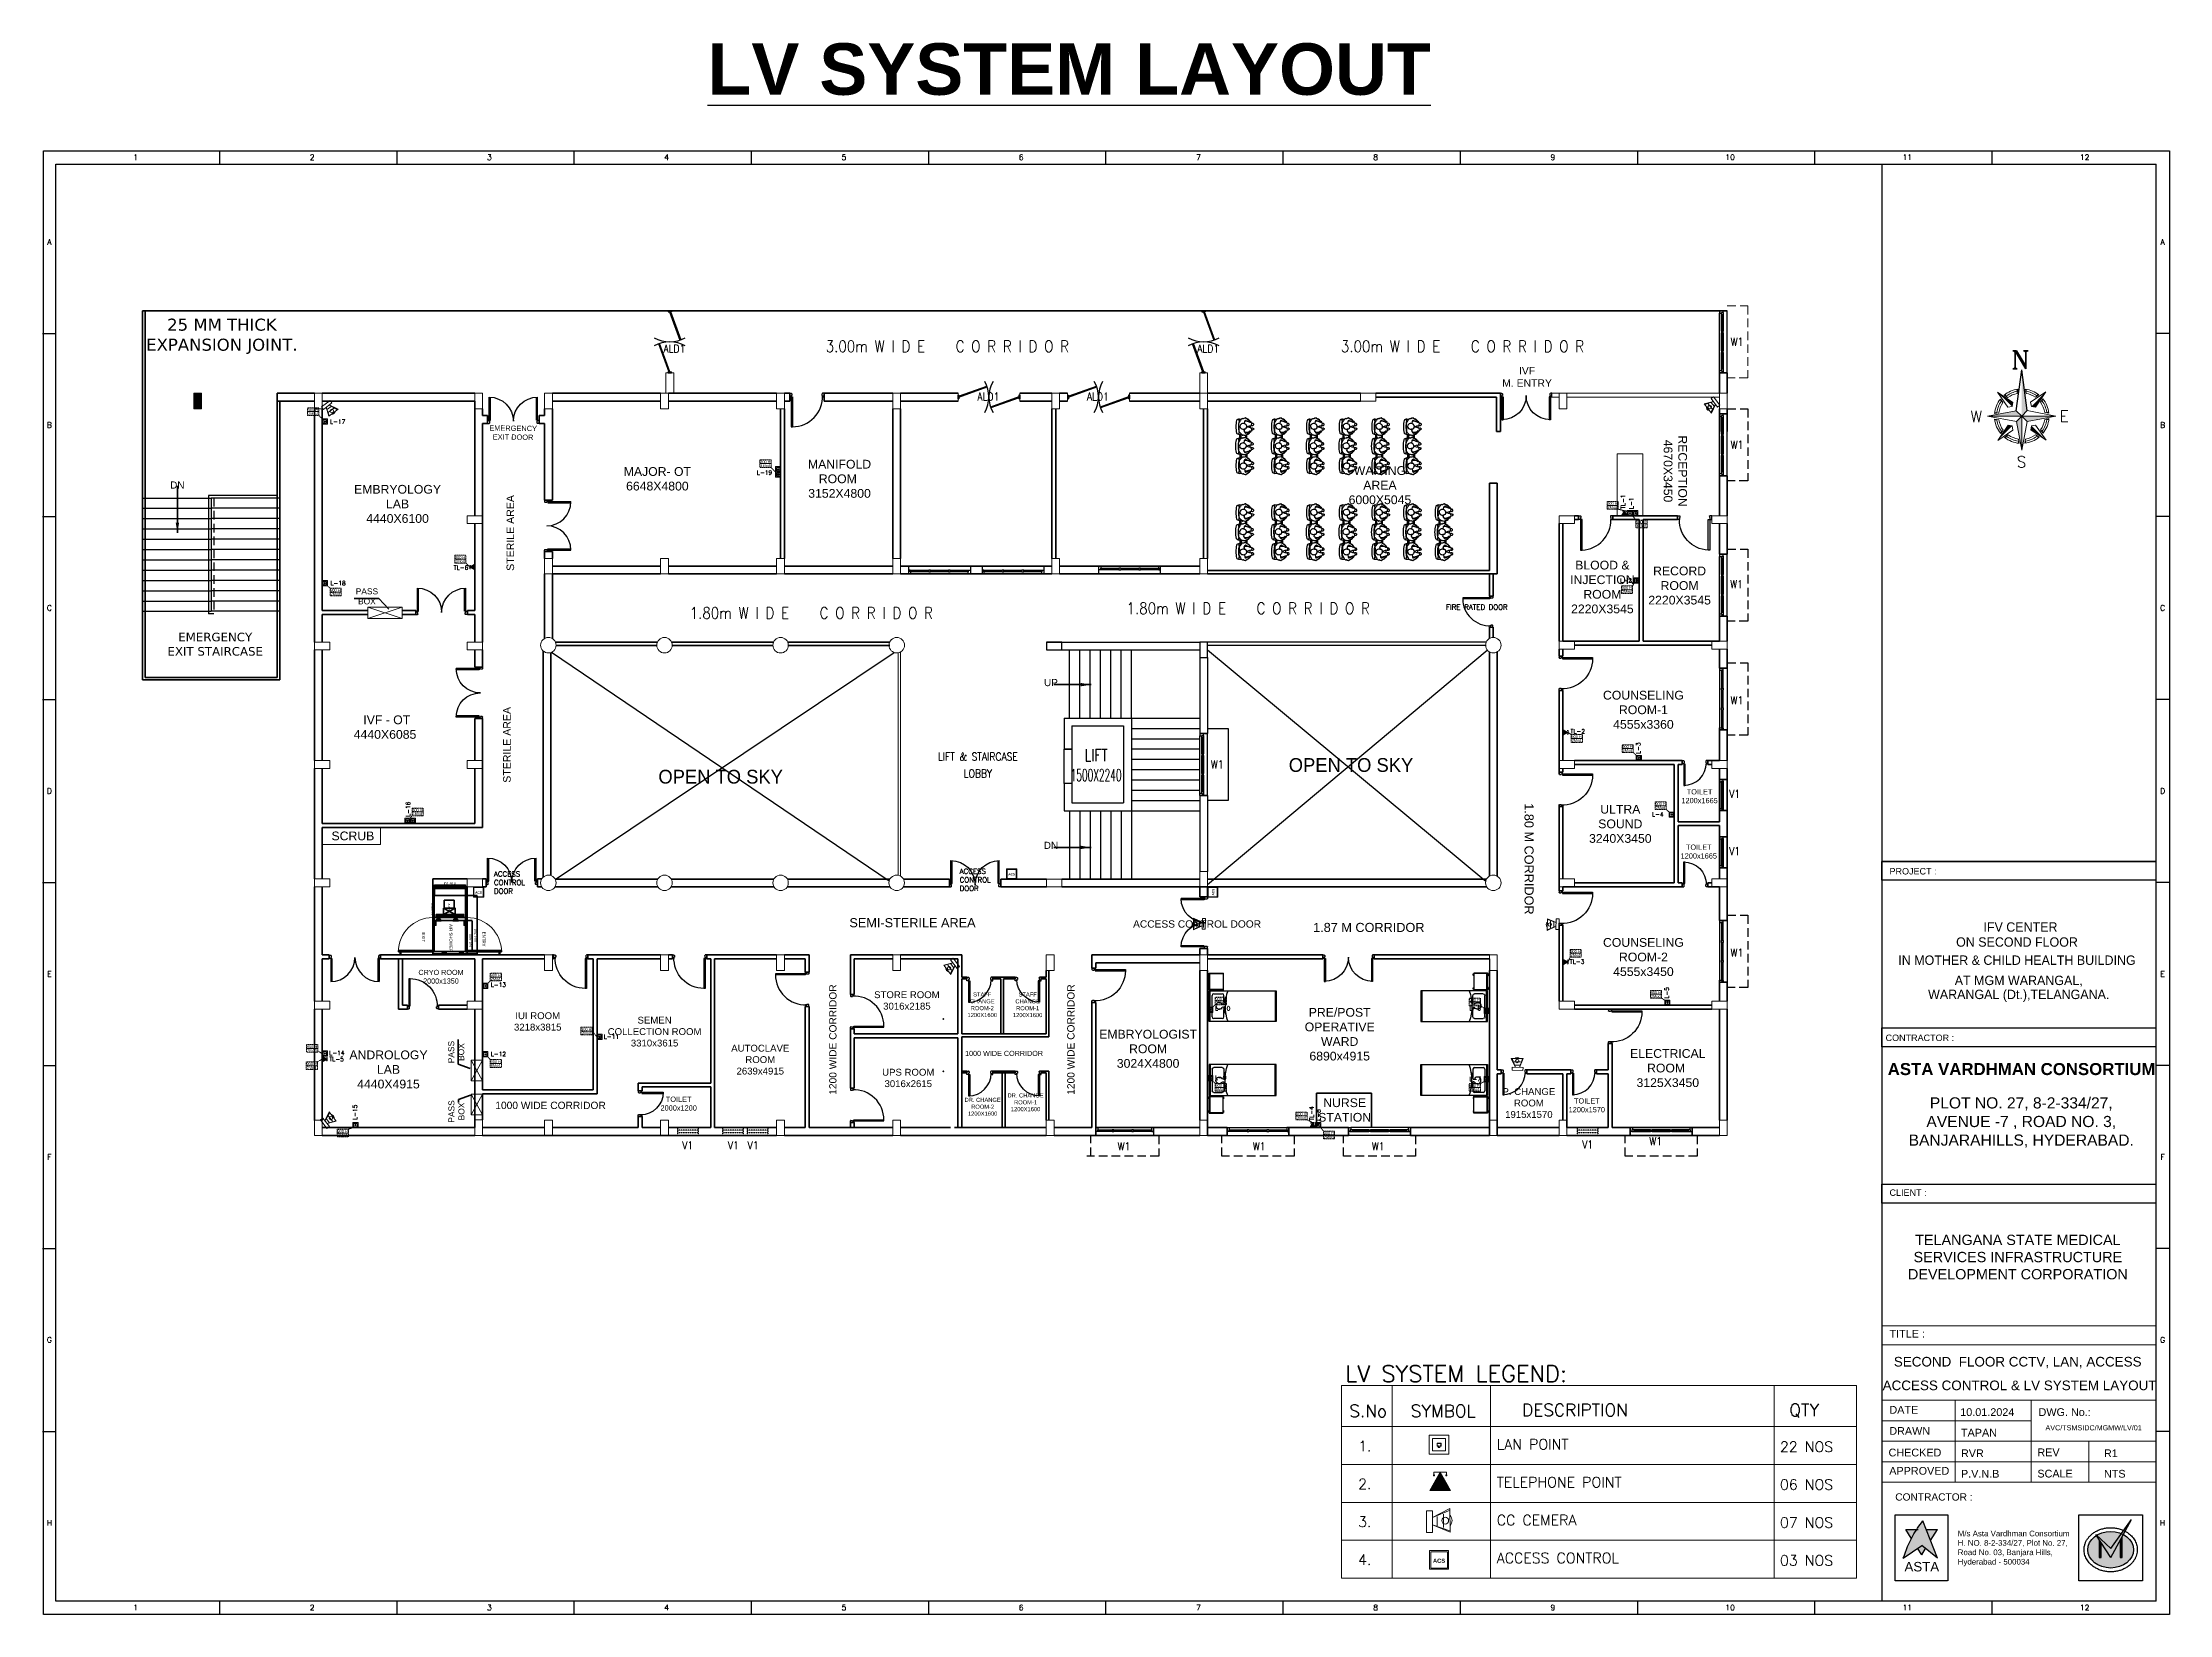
# Model space of a CAD drawing. Extents: x 2982526 to 3410143, y -1442121 to -1332990.
# Drawn here: x 3275063 to 3337008, y -1389320 to -1343531 of the extents above; entities that cross this region are included whole.
import ezdxf
from ezdxf.enums import TextEntityAlignment as Align

# ---------------------------------------------------------------- set-up
doc = ezdxf.new("R2010")
doc.units = 0
doc.header["$MEASUREMENT"] = 0
for name, pattern in [('1', [0, 0, 0]), ('ACAD_ISO04W100', [30, 24, -3, 0, -3]), ('CONTINU', [0]), ('DASHED', [0.75, 0.5, -0.25]), ('DASHED2', [0.375, 0.25, -0.125]), ('HIDDEN', [0.375, 0.25, -0.125])]:
    doc.linetypes.add(name, pattern=pattern)
doc.layers.get('0').update_dxf_attribs({"color": 6, "linetype": '1'})
for name, color, linetype, lineweight in [('AIR SHOWER', 7, 'Continuous', 35), ('axes', 40, 'ACAD_ISO04W100', 0), ('Column', 162, 'Continuous', 13), ('ELE-TEL POINT', 4, 'Continuous', 0), ('ELE.LAN POINT', 3, 'Continuous', 0), ('LV-ACS', 30, 'Continuous', 0), ('LV-LV TEXT', 7, 'Continuous', 5), ('LV.CC CEMARA', 66, 'Continuous', 0), ('WALL', 7, '1', 35), ('WIN', 151, 'Continuous', 9), ('windows', 4, 'Continuous', 0)]:
    doc.layers.add(name, color=color, linetype=linetype, lineweight=lineweight)
for name, color, linetype in [('ALD1', 7, 'Continuous'), ('Chajja', 7, 'DASHED'), ('DOOR', 40, 'Continuous'), ('ELE-LIGHTING WIRRING', 7, 'Continuous'), ('FUR', 33, 'Continuous'), ('FURN', 31, 'Continuous'), ('furniture', 33, 'Continuous'), ('HS', 251, '1'), ('LOGO', 250, '1'), ('Plan', 44, 'Continuous'), ('Railing', 34, '1'), ('stairscas', 7, 'Continuous'), ('TEXT', 5, '1'), ('TITLE', 7, 'Continuous'), ('V1', 7, 'Continuous'), ('Ventilator', 161, '1'), ('W1', 7, 'Continuous'), ('walls', 1, 'Continuous')]:
    doc.layers.add(name, color=color, linetype=linetype)
doc.layers.add('CFT_LOOPING', color=7, linetype='1', lineweight=0, true_color=0xd6d600)
doc.styles.add('ARI', font='arial.ttf')
doc.styles.add('ARIAL', font='arial.ttf')
doc.styles.add('MSK', font='g13f12w.shx')
doc.styles.add('ROMANS', font='romans.shx')
doc.styles.add('RT', font='romant.shx')
doc.dimstyles.new('BIGDFD', dxfattribs={"dimtxt": 8, "dimasz": 4, "dimexe": 1, "dimexo": 2, "dimtad": 1, "dimlfac": 10, "dimtxsty": 'Standard', "dimcen": 2.5, "dimclrd": 5, "dimclre": 3, "dimclrt": 1, "dimadec": 0, "dimazin": 0, "dimtfac": 1, "dimtmove": 0, "dimatfit": 3, "dimfxl": 1, "dimarcsym": 0})
doc.dimstyles.new('BIGDFD$0', dxfattribs={"dimtxt": 8, "dimasz": 4, "dimexe": 1, "dimexo": 2, "dimtad": 1, "dimlfac": 10, "dimtxsty": 'Standard', "dimcen": 2.5, "dimclrd": 5, "dimclre": 3, "dimclrt": 1, "dimadec": 0, "dimazin": 0, "dimtfac": 1, "dimtmove": 0, "dimatfit": 3, "dimfxl": 1, "dimarcsym": 0})
doc.dimstyles.new('MM', dxfattribs={"dimscale": 0, "dimtxt": 230, "dimasz": 60, "dimexe": 100, "dimexo": 0.0625, "dimgap": 25, "dimtad": 0, "dimdec": 0, "dimzin": 0, "dimdsep": 46, "dimtxsty": 'ROMANS', "dimblk": 'OBLIQUE', "dimcen": 0.09, "dimdle": 100, "dimclrd": 5, "dimclre": 5, "dimclrt": 6, "dimadec": 0, "dimazin": 0, "dimtfac": 1, "dimtdec": 0, "dimtofl": 0, "dimtmove": 1, "dimatfit": 3, "dimfxl": 1, "dimfrac": 2, "dimtolj": 1, "dimtzin": 0, "dimarcsym": 0})
doc.dimstyles.new('TEXT', dxfattribs={"dimscale": 0, "dimtxt": 500, "dimasz": 100, "dimexe": 75, "dimexo": 100, "dimgap": 50, "dimtad": 0, "dimdec": 0, "dimzin": 0, "dimdsep": 46, "dimtxsty": 'ARIAL', "dimblk": 'OBLIQUE', "dimcen": 0.09, "dimdle": 100, "dimclrd": 256, "dimclre": 256, "dimclrt": 6, "dimadec": 0, "dimazin": 0, "dimtfac": 1, "dimtdec": 0, "dimtofl": 0, "dimtmove": 2, "dimatfit": 3, "dimfxl": 1, "dimfrac": 2, "dimtolj": 1, "dimtzin": 0, "dimarcsym": 0})

# ---------------------------------------------------------------- blocks, each defined once
blk = doc.blocks.new('A$C1BA14061')
at = {"layer": 'TITLE', "color": 7}
for p, q in [((0, 0), (203982, 0)), ((0, -140464), (0, 0)), ((16920, -1290), (16920, 0)), ((33925, -1290), (33925, 0)), ((50931, -1290), (50931, 0)), ((67937, -1290), (67937, 0)), ((84942, -1290), (84942, 0)), ((101948, -1290), (101948, 0)), ((118954, -1290), (118954, 0)), ((135959, -1290), (135959, 0)), ((152965, -1290), (152965, 0)), ((169971, -1290), (169971, 0)), ((186976, -1290), (186976, 0)), ((203982, 0), (203982, -140464)), ((203982, -17558), (202692, -17558)), ((203982, -35116), (202692, -35116)), ((203982, -52674), (202692, -52674)), ((203982, -70232), (202692, -70232)), ((203982, -87790), (202692, -87790)), ((203982, -105348), (202692, -105348)), ((203982, -122906), (202692, -122906)), ((203982, -140464), (0, -140464))]:
    blk.add_line(p, q, dxfattribs=at)
at = {"layer": 'TITLE'}
for p, q in [((1204, -1290), (202692, -1290)), ((1204, -139174), (1204, -1290)), ((202692, -139174), (202692, -1290)), ((202692, -139174), (1204, -139174))]:
    blk.add_line(p, q, dxfattribs=at)
at = {"layer": 'TITLE', "color": 0}
for p, q in [((-86, -17558), (1204, -17558)), ((-86, -35116), (1204, -35116)), ((-86, -52674), (1204, -52674)), ((-86, -70232), (1204, -70232)), ((0, -87790), (1204, -87790)), ((-86, -105348), (1204, -105348)), ((-86, -122906), (1204, -122906)), ((16920, -140464), (16920, -139174)), ((33925, -140464), (33925, -139174)), ((50931, -140464), (50931, -139174)), ((67937, -140464), (67937, -139174)), ((84942, -140464), (84942, -139174)), ((101948, -140464), (101948, -139174)), ((118954, -140464), (118954, -139174)), ((135959, -140464), (135959, -139174)), ((152965, -140464), (152965, -139174)), ((169971, -140464), (169971, -139174)), ((186976, -140464), (186976, -139174))]:
    blk.add_line(p, q, dxfattribs=at)
at = {"layer": 'TITLE', "color": 7, "style": 'ROMANS', "width": 1}
for s, height, p in [('1', 535, (8852, -626)), ('2', 535, (25785, -626)), ('3', 535, (42791, -626)), ('4', 535, (59796, -626)), ('5', 535, (76802, -626)), ('6', 535, (93808, -626)), ('7', 535, (110813, -626)), ('8', 535, (127819, -626)), ('9', 535, (144825, -626)), ('10', 534.7, (161831, -626)), ('11', 534.7, (178836, -626)), ('12', 534.7, (195842, -626)), ('A', 535, (203324, -8765)), ('B', 535, (203324, -26323)), ('C', 535, (203324, -43881)), ('D', 535, (203324, -61439)), ('E', 535, (203324, -78997)), ('F', 535, (203324, -96555)), ('G', 535, (203324, -114113)), ('H', 535, (203324, -131671))]:
    blk.add_text(s, height=height, dxfattribs=at).set_placement(p, align=Align.MIDDLE)
at = {"layer": 'TITLE', "color": 0, "style": 'ROMANS', "width": 1}
for s, height, p in [('A', 535, (573, -8765)), ('B', 535, (573, -26323)), ('C', 535, (573, -43881)), ('D', 535, (573, -61439)), ('E', 535, (573, -78997)), ('F', 535, (573, -96555)), ('G', 535, (573, -114113)), ('H', 535, (573, -131671)), ('1', 535, (8852, -139799)), ('2', 535, (25785, -139799)), ('3', 535, (42791, -139799)), ('4', 535, (59796, -139799)), ('5', 535, (76802, -139799)), ('6', 535, (93808, -139799)), ('7', 535, (110813, -139799)), ('8', 535, (127819, -139799)), ('9', 535, (144825, -139799)), ('10', 534.7, (161831, -139799)), ('11', 534.7, (178836, -139799)), ('12', 534.7, (195842, -139799))]:
    blk.add_text(s, height=height, dxfattribs=at).set_placement(p, align=Align.MIDDLE)
blk = doc.blocks.new('ddoor')
at = {"layer": 'DOOR', "lineweight": 25}
for p, q in [((50, 0), (-50, 0)), ((-50, 0), (-50, -45)), ((50, -45), (50, 0)), ((-50, -45), (-47, -45)), ((-35, -60), (-35, -57)), ((-35, -60), (15, -60)), ((15, -60), (15, -45)), ((15, -45), (50, -45)), ((50, -45), (720, -45)), ((50, -45), (50, -80)), ((50, -80), (720, -80)), ((-50, -1500), (-50, -1455)), ((-50, -1455), (-47, -1455)), ((50, -1500), (-50, -1500)), ((50, -1500), (-50, -1500)), ((-35, -1440), (-35, -1442)), ((-35, -1440), (15, -1440)), ((15, -1440), (15, -1455)), ((15, -1455), (50, -1455)), ((50, -1420), (720, -1420)), ((50, -1455), (50, -1420)), ((50, -1455), (720, -1455)), ((50, -1455), (50, -1500))]:
    blk.add_line(p, q, dxfattribs=at)
for centre, start, end in [((-35, -45), 180, 270), ((-35, -1455), 90, 180)]:
    blk.add_arc(centre, 12.5, start, end, dxfattribs=at)
at = {"layer": 'DOOR', "color": 146, "lineweight": 25, "true_color": 0x105689}
for centre, start, end in [((15, -45), 270, 0), ((15, -1455), 0, 90)]:
    blk.add_arc(centre, 705, start, end, dxfattribs=at)
blk = doc.blocks.new('_Oblique')
at = {"color": 0, "linetype": 'ByBlock', "lineweight": -2}
blk.add_line((-0.5, -0.5), (0.5, 0.5), dxfattribs=at)
blk = doc.blocks.new('6w')
at = {"layer": 'Plan', "color": 8}
for p, q in [((-36, 9.2), (-36, 0)), ((-36, 9.2), (36, 9.2)), ((-33.5, 2.5), (-12.5, 2.5)), ((-33.5, 0), (33.5, 0)), ((-31, 4), (-31.5, 4)), ((-31.5, 3.3), (-31.5, 4)), ((-31.5, 3.6), (-12.5, 3.6)), ((-31.5, 3.3), (-31, 3.3)), ((-31, 4.5), (-31, 4)), ((-31, 2.5), (-31, 3.3)), ((-12.5, 2.5), (-12.5, 4.5)), ((-12.5, 4.5), (-10.5, 4.5)), ((-10.5, 2.5), (-12.5, 2.5)), ((-10.5, 2.5), (-10.5, 4.5)), ((-10.5, 3.6), (10.5, 3.6)), ((-10.5, 2.5), (10.5, 2.5)), ((10.5, 4.5), (12.5, 4.5)), ((10.5, 2.5), (10.5, 4.5)), ((12.5, 2.5), (10.5, 2.5)), ((12.5, 2.5), (12.5, 4.5)), ((34, 4.5), (12.5, 4.5)), ((12.5, 3.6), (31.5, 3.6)), ((12.5, 2.5), (33.5, 2.5)), ((31, 4.5), (31, 4)), ((31, 4), (31.5, 4)), ((31.5, 3.3), (31, 3.3)), ((31, 2.5), (31, 3.3)), ((31.5, 4), (31.5, 3.3)), ((36, 9.2), (36, 0))]:
    blk.add_line(p, q, dxfattribs=at)
for points in [[(-34, 4.5), (-36, 4.5), (-36, 0), (-33.5, 0), (-33.5, 2.5), (-34, 2.5), (-34, 4.5)], [(34, 4.5), (36, 4.5), (36, 0), (33.5, 0), (33.5, 2.5), (34, 2.5), (34, 4.5)]]:
    blk.add_lwpolyline(points, close=True, dxfattribs=at)
for points in [[(-12.5, 4.5), (-34, 4.5)], [(10.5, 4.5), (-10.5, 4.5)]]:
    blk.add_lwpolyline(points, dxfattribs=at)
blk = doc.blocks.new('A$C19B8274B')
at = {"layer": 'DOOR'}
for p, q in [((-45, 925), (-80, 925)), ((-80, 50), (-80, 925)), ((-45, 50), (-45, 925)), ((-45, 50), (-80, 50)), ((-955, -50), (-955, -47.5)), ((-940, -35), (-942.5, -35)), ((-60, -35), (-57.5, -35)), ((-45, -50), (-45, -47.5))]:
    blk.add_line(p, q, dxfattribs=at)
for points in [[(-940, 15), (-955, 15), (-955, 50), (-1000, 50), (-1000, -50), (-955, -50)], [(-940, -35), (-940, 15)], [(-60, 15), (-45, 15), (-45, 50), (0, 50), (0, -50), (-45, -50)], [(-60, -35), (-60, 15)]]:
    blk.add_lwpolyline(points, dxfattribs=at)
at = {"layer": 'DOOR', "color": 145}
blk.add_arc((-80, 50), 875, 90, 182.292443, dxfattribs=at)
at = {"layer": 'DOOR'}
for centre, start, end in [((-955, -35), 270, 0), ((-45, -35), 180, 270)]:
    blk.add_arc(centre, 12.5, start, end, dxfattribs=at)
blk = doc.blocks.new('*D21')
at = {"layer": 'AIR SHOWER', "color": 3, "lineweight": -2, "transparency": 16777216}
for p, q in [((3493, 6263), (3493, 7299)), ((4403, 6263), (4403, 7299))]:
    blk.add_line(p, q, dxfattribs=at)
at = {"layer": 'AIR SHOWER', "color": 5, "lineweight": -2, "transparency": 16777216}
blk.add_line((4399, 7298), (3497, 7298), dxfattribs=at)
at = {"layer": 'AIR SHOWER', "color": 5, "transparency": 16777216}
for points in [[(3497, 7299), (3497, 7297), (3493, 7298)], [(4399, 7297), (4399, 7299), (4403, 7298)]]:
    blk.add_solid(points, dxfattribs=at)
at = {"layer": 'Defpoints', "color": 0, "transparency": 16777216}
for p in [(3493, 7298), (3493, 6261), (4403, 6261)]:
    blk.add_point(p, dxfattribs=at)
at = {"layer": 'AIR SHOWER', "color": 1, "lineweight": 0, "transparency": 16777216, "insert": (3948, 7339), "char_height": 80, "attachment_point": 5}
blk.add_mtext('D1:910', dxfattribs=at)
blk = doc.blocks.new('*D22')
at = {"layer": 'AIR SHOWER', "color": 3, "lineweight": -2, "transparency": 16777216}
for p, q in [((3448, 6991), (3448, 7194)), ((4448, 6991), (4448, 7194))]:
    blk.add_line(p, q, dxfattribs=at)
at = {"layer": 'AIR SHOWER', "color": 5, "lineweight": -2, "transparency": 16777216}
blk.add_line((3452, 7193), (4444, 7193), dxfattribs=at)
at = {"layer": 'AIR SHOWER', "color": 5, "transparency": 16777216}
for points in [[(3452, 7194), (3452, 7193), (3448, 7193)], [(4444, 7193), (4444, 7194), (4448, 7193)]]:
    blk.add_solid(points, dxfattribs=at)
at = {"layer": 'Defpoints', "color": 0, "transparency": 16777216}
for p in [(3448, 6989), (4448, 7193), (4448, 6989)]:
    blk.add_point(p, dxfattribs=at)
at = {"layer": 'AIR SHOWER', "color": 1, "lineweight": 0, "transparency": 16777216, "insert": (3961, 7234), "char_height": 80, "attachment_point": 5}
blk.add_mtext('D:1000', dxfattribs=at)
blk = doc.blocks.new('nolllw new')
for p, q in [((-139, 14), (-138, 15)), ((-124, 16), (-137, 16)), ((-123, 15), (-107, -15)), ((-113, 14), (-3, 14)), ((8, 15), (-8, -15)), ((9, 16), (22, 16)), ((23, 14), (23, 16)), ((23, 14), (23, 15)), ((-100, -16), (-106, -16)), ((-15, -16), (-9, -16))]:
    blk.add_line(p, q)
at = {"color": 19}
for p, q in [((-124, 16), (-58, 16)), ((9, 16), (-58, 16)), ((-100, -34), (-15, -34))]:
    blk.add_line(p, q, dxfattribs=at)
at = {"color": 1}
for p, q in [((-75, 15), (-75, 11)), ((-41, 15), (-41, 11)), ((-100, -27), (-100, -34)), ((-15, -27), (-15, -34))]:
    blk.add_line(p, q, dxfattribs=at)
at = {"color": 3}
for p, q in [((-113, -5), (-113, -13)), ((-110, -16), (-110, -16)), ((-109, -17), (-101, -34)), ((-100, -34), (-100, -34)), ((-15, -34), (-15, -34)), ((-7, -17), (-14, -34)), ((-6, -16), (-5, -16)), ((-2, -5), (-2, -13))]:
    blk.add_line(p, q, dxfattribs=at)
for centre, radius, start, end in [((-137, 15), 1, 90, 159.38096), ((-124, 15), 1, 27.85965, 90), ((9, 15), 1, 90, 152.14035), ((22, 15), 1, 20.61904, 90), ((-106, -15), 1, 207.85965, 270), ((-100, -15), 1, 270, 343.32611), ((-61, -27), 40.2, 161.52124, 163.32611), ((-54, -27), 40.2, 16.67389, 18.47876), ((-15, -15), 1, 196.67389, 270), ((-9, -15), 1, 270, 332.14035)]:
    blk.add_arc(centre, radius, start, end)
at = {"color": 1}
for centre, radius, start, end in [((-61, -27), 39.2, 111.58911, 180), ((-74, 15), 0.396, 106.69839, 167.52754), ((-76, 11), 1, 291.58911, 0), ((-41, 15), 0.396, 12.47246, 73.30161), ((-40, 11), 1, 180, 248.41089), ((-54, -27), 39.2, 0, 68.41089)]:
    blk.add_arc(centre, radius, start, end, dxfattribs=at)
at = {"color": 3}
for centre, radius, start, end in [((-110, -13), 3, 180, 270), ((-110, -17), 1, 24.7129, 90), ((-100, -34), 0.5, 204.7129, 270), ((-15, -34), 0.5, 270, 335.2871), ((-6, -17), 1, 90, 155.2871), ((-5, -13), 3, 270, 0)]:
    blk.add_arc(centre, radius, start, end, dxfattribs=at)
blk = doc.blocks.new('*D23')
at = {"layer": 'AIR SHOWER', "color": 3, "lineweight": -2, "transparency": 16777216}
for p, q in [((4450, 6989), (4737, 6989)), ((4450, 5289), (4737, 5289))]:
    blk.add_line(p, q, dxfattribs=at)
at = {"layer": 'AIR SHOWER', "color": 5, "lineweight": -2, "transparency": 16777216}
blk.add_line((4736, 5293), (4736, 6985), dxfattribs=at)
at = {"layer": 'AIR SHOWER', "color": 5, "transparency": 16777216}
for points in [[(4737, 6985), (4736, 6985), (4736, 6989)], [(4736, 5293), (4737, 5293), (4736, 5289)]]:
    blk.add_solid(points, dxfattribs=at)
at = {"layer": 'Defpoints', "color": 0, "transparency": 16777216}
for p in [(4448, 6989), (4736, 6989), (4448, 5289)]:
    blk.add_point(p, dxfattribs=at)
at = {"layer": 'AIR SHOWER', "color": 1, "transparency": 16777216, "insert": (4696, 5835), "char_height": 80, "attachment_point": 5, "rotation": 90}
blk.add_mtext('W:1700', dxfattribs=at)
blk = doc.blocks.new('*D24')
at = {"layer": 'AIR SHOWER', "color": 3, "lineweight": -2, "transparency": 16777216}
for p, q in [((4405, 6261), (4593, 6261)), ((4405, 5361), (4593, 5361))]:
    blk.add_line(p, q, dxfattribs=at)
at = {"layer": 'AIR SHOWER', "color": 5, "lineweight": -2, "transparency": 16777216}
blk.add_line((4592, 6257), (4592, 5365), dxfattribs=at)
at = {"layer": 'AIR SHOWER', "color": 5, "transparency": 16777216}
for points in [[(4593, 6257), (4591, 6257), (4592, 6261)], [(4591, 5365), (4593, 5365), (4592, 5361)]]:
    blk.add_solid(points, dxfattribs=at)
at = {"layer": 'Defpoints', "color": 0, "transparency": 16777216}
for p in [(4403, 6261), (4403, 5361), (4592, 5361)]:
    blk.add_point(p, dxfattribs=at)
at = {"layer": 'AIR SHOWER', "color": 1, "transparency": 16777216, "insert": (4551, 5684), "char_height": 80, "attachment_point": 5, "rotation": 90}
blk.add_mtext('W1:900', dxfattribs=at)
blk = doc.blocks.new('Z$W@#5624')
at = {"layer": 'DOOR'}
for p, q in [((19, 470), (840, 769)), ((28, 446), (849, 745)), ((188, 518), (680, 697)), ((676, 709), (685, 685)), ((0, 400), (0, 499)), ((0, 499), (25, 499)), ((0, 400), (25, 400)), ((19, 470), (28, 446)), ((25, 400), (25, 499)), ((183, 529), (192, 506)), ((1770, 453), (949, 154)), ((1779, 429), (957, 130)), ((1113, 214), (1122, 190)), ((1610, 381), (1117, 202)), ((1614, 369), (1606, 393)), ((1779, 429), (1770, 453)), ((1798, 499), (1773, 499)), ((1773, 400), (1773, 499)), ((1798, 400), (1773, 400)), ((1798, 400), (1798, 499))]:
    blk.add_line(p, q, dxfattribs=at)
at = {"layer": 'DOOR', "color": 145}
for centre, start_param, end_param in [((0, 449), 2.617994, 3.665191), ((1798, 449), -0.523599, 0.523599)]:
    blk.add_ellipse(centre, major_axis=(-899, 0), ratio=1, start_param=start_param, end_param=end_param, dxfattribs=at)
blk = doc.blocks.new('A$C718A0427')
at = {"layer": 'FURN', "color": 8}
for p, q in [((5, 278), (0, 248)), ((3, 235), (66, 144)), ((16, 299), (7, 285)), ((18, 330), (19, 309)), ((33, 419), (33, 357)), ((66, 144), (83, 123)), ((71, 228), (107, 150)), ((119, 419), (76, 385)), ((92, 261), (77, 249)), ((83, 123), (91, 118)), ((170, 271), (92, 261)), ((93, 115), (93, 109)), ((97, 102), (127, 82)), ((107, 150), (112, 136)), ((112, 136), (114, 127)), ((120, 105), (127, 100)), ((123, 93), (120, 105)), ((132, 86), (123, 93)), ((196, 434), (127, 423)), ((131, 101), (127, 111)), ((127, 100), (130, 99)), ((130, 99), (131, 101)), ((221, 433), (196, 434)), ((248, 438), (225, 433)), ((225, 102), (289, 102)), ((314, 425), (248, 438)), ((403, 426), (318, 425)), ((384, 109), (380, 99)), ((390, 93), (382, 86)), ((384, 98), (389, 103)), ((387, 82), (417, 102)), ((389, 103), (394, 107)), ((393, 103), (390, 93)), ((398, 279), (437, 249)), ((407, 150), (402, 136)), ((442, 228), (407, 150)), ((478, 363), (415, 421)), ((420, 109), (421, 115)), ((423, 118), (431, 123)), ((431, 123), (448, 144)), ((448, 144), (511, 235)), ((499, 334), (478, 363)), ((481, 423), (481, 359)), ((600, 403), (481, 403)), ((600, 370), (481, 370)), ((599, 203), (489, 203)), ((500, 302), (502, 322)), ((508, 282), (500, 302)), ((514, 248), (508, 282)), ((583, 235), (511, 235)), ((567, 258), (572, 292)), ((632, 155), (570, 245)), ((572, 292), (580, 312)), ((580, 312), (578, 332)), ((582, 344), (603, 373)), ((600, 433), (600, 369)), ((603, 373), (666, 431)), ((650, 133), (632, 155)), ((638, 238), (674, 160)), ((683, 289), (643, 259)), ((658, 128), (650, 133)), ((660, 119), (660, 125)), ((694, 92), (664, 112)), ((674, 160), (679, 146)), ((678, 436), (763, 435)), ((692, 113), (686, 117)), ((687, 113), (690, 103)), ((690, 103), (699, 96)), ((697, 108), (692, 113)), ((696, 119), (701, 109)), ((766, 435), (832, 448)), ((856, 112), (792, 112)), ((832, 448), (856, 443)), ((860, 443), (884, 444)), ((884, 444), (953, 433)), ((911, 281), (989, 271)), ((949, 96), (957, 103)), ((950, 111), (954, 121)), ((951, 109), (950, 111)), ((954, 110), (951, 109)), ((961, 115), (954, 110)), ((984, 112), (954, 92)), ((957, 103), (961, 115)), ((961, 429), (1004, 395)), ((969, 146), (967, 137)), ((974, 160), (969, 146)), ((1009, 238), (974, 160)), ((988, 125), (987, 119)), ((989, 271), (1004, 259)), ((998, 133), (990, 128)), ((1015, 155), (998, 133)), ((1078, 245), (1015, 155)), ((1048, 429), (1048, 367)), ((1048, 403), (1167, 403)), ((1048, 370), (1167, 370)), ((1049, 203), (1158, 203)), ((1063, 340), (1062, 319)), ((1065, 309), (1073, 295)), ((1071, 235), (1137, 235)), ((1076, 288), (1081, 258)), ((1134, 248), (1139, 282)), ((1199, 144), (1137, 235)), ((1139, 282), (1147, 302)), ((1147, 302), (1145, 322)), ((1149, 334), (1170, 363)), ((1167, 423), (1167, 359)), ((1170, 363), (1233, 421)), ((1217, 123), (1199, 144)), ((1205, 228), (1241, 150)), ((1250, 279), (1210, 249)), ((1225, 118), (1217, 123)), ((1227, 109), (1227, 115)), ((1261, 82), (1231, 102)), ((1241, 150), (1246, 136)), ((1245, 426), (1329, 425)), ((1259, 103), (1253, 107)), ((1254, 103), (1257, 93)), ((1257, 93), (1265, 86)), ((1264, 98), (1259, 103)), ((1263, 109), (1268, 99)), ((1333, 425), (1399, 438)), ((1423, 102), (1359, 102)), ((1399, 438), (1422, 433)), ((1427, 433), (1451, 434)), ((1451, 434), (1520, 423)), ((1478, 271), (1556, 261)), ((1516, 101), (1521, 111)), ((1518, 99), (1516, 101)), ((1516, 86), (1524, 93)), ((1521, 100), (1518, 99)), ((1528, 105), (1521, 100)), ((1551, 102), (1521, 82)), ((1524, 93), (1528, 105)), ((1528, 419), (1571, 385)), ((1536, 136), (1534, 127)), ((1541, 150), (1536, 136)), ((1576, 228), (1541, 150)), ((1555, 115), (1554, 109)), ((1556, 261), (1571, 249)), ((1565, 123), (1556, 118)), ((1582, 144), (1565, 123)), ((1645, 235), (1582, 144)), ((1615, 419), (1615, 357)), ((1630, 330), (1629, 309)), ((1632, 299), (1640, 285)), ((1643, 278), (1648, 248))]:
    blk.add_line(p, q, dxfattribs=at)
for points in [[(111, 138), (112, 153), (96, 222), (98, 260)], [(415, 266), (418, 222), (402, 153), (403, 138)], [(665, 276), (662, 232), (679, 163), (678, 148)], [(969, 148), (969, 163), (985, 232), (983, 270)], [(1232, 266), (1229, 222), (1246, 153), (1245, 138)], [(1536, 138), (1535, 153), (1552, 222), (1550, 260)]]:
    blk.add_lwpolyline(points, dxfattribs=at)
for points in [[(384, 82), (363, 59, -0.259848), (357, 57), (301, 66, -0.302547), (296, 71), (283, 128), (266, 180), (255, 193), (247, 180), (231, 128), (218, 71, -0.302547), (212, 66), (157, 57, -0.259848), (151, 59), (130, 82)], [(697, 92), (718, 69, 0.259848), (724, 67), (779, 76, 0.302547), (785, 81), (798, 138), (814, 190), (826, 203), (833, 190), (850, 138), (863, 81, 0.302547), (868, 76), (923, 67, 0.259848), (930, 69), (950, 92)], [(1264, 82), (1285, 59, 0.259848), (1291, 57), (1346, 66, 0.302547), (1352, 71), (1365, 128), (1381, 180), (1393, 193), (1400, 180), (1417, 128), (1430, 71, 0.302547), (1435, 66), (1490, 57, 0.259848), (1497, 59), (1517, 82)]]:
    blk.add_lwpolyline(points, format="xyb", dxfattribs=at)
for points in [[(306, 5, 0.28165), (326, 3, 0.281432), (363, 59, -0.259848), (357, 57), (301, 66, -0.302547), (296, 71, 0.254294)], [(775, 15, -0.28165), (755, 13, -0.281432), (718, 69, 0.259848), (724, 67), (779, 76, 0.302547), (785, 81, -0.254294)], [(1342, 5, -0.28165), (1322, 3, -0.281432), (1285, 59, 0.259848), (1291, 57), (1346, 66, 0.302547), (1352, 71, -0.254294)]]:
    blk.add_lwpolyline(points, format="xyb", close=True, dxfattribs=at)
for centre, radius, start, end in [((17, 245), 17.5, 170.84815, 214.75223), ((22, 276), 17.5, 148.02464, 170.84815), ((1, 308), 17.5, 328.02464, 2.85908), ((97, 303), 84.1, 104.4561, 161.46269), ((138, 419), 106, 151.03012, 180), ((138, 208), 106, 190.18468, 244.55926), ((82, 465), 36.6, 105.63896, 285.63897), ((87, 235), 17.5, 127.60088, 204.48751), ((239, -97), 620, 88.37526, 105.63897), ((89, 115), 3.85, 3.56151, 58.36725), ((239, -97), 547, 88.15806, 105.63897), ((102, 109), 8.38, 183.56151, 235.75323), ((106, 108), 20.4, 6.90921, 68.38711), ((130, 405), 17.5, 99.3001, 128.6806), ((128, 86), 4.21, 251.38574, 341.41915), ((130, 85), 1.82, 341.41915, 51.44695), ((220, 61), 70, 181.27331, 239.46406), ((275, 307), 111, 141.31111, 195.54285), ((268, 306), 105, 195.54285, 253.97185), ((190, 19), 19.3, 254.36324, 317.28276), ((247, 330), 75.4, 33.31223, 141.31111), ((157, 50), 64.2, 317.32958, 18.89776), ((222, 450), 17.5, 267.13547, 281.89725), ((257, 265), 62.5, 253.97185, 8.05093), ((274, -97), 620, 74.36103, 91.62474), ((274, -97), 547, 74.36103, 91.84194), ((223, 314), 104, 337.14969, 33.31223), ((318, 442), 17.5, 258.89823, 270.81906), ((316, 448), 179, 271.18069, 291.4261), ((384, 102), 5.12, 218.41805, 239.29465), ((387, 265), 17.5, 52.39912, 111.4261), ((382, 100), 2.26, 239.29465, 315.0334), ((383, 85), 1.82, 128.55305, 198.58085), ((386, 86), 4.21, 198.58085, 288.61426), ((405, 107), 20.9, 103.98884, 173.53885), ((390, 105), 4.3, 322.46369, 18.41492), ((394, 133), 8.61, 315.43504, 18.17835), ((403, 408), 17.5, 47.31606, 90.81906), ((412, 109), 8.38, 304.24677, 356.43849), ((375, 208), 106, 295.44074, 349.81532), ((425, 115), 3.85, 121.63275, 176.43849), ((432, 465), 36.6, 254.36103, 74.36104), ((427, 235), 17.5, 335.51249, 52.39912), ((375, 419), 106, 0, 28.96988), ((485, 324), 17.5, 354.29363, 36.13788), ((496, 245), 17.5, 325.24777, 9.15185), ((584, 255), 17.5, 170.84815, 214.75223), ((596, 334), 17.5, 143.86212, 185.70637), ((705, 429), 106, 151.03012, 180), ((705, 218), 106, 190.18468, 244.55926), ((649, 475), 36.6, 105.63896, 285.63897), ((654, 245), 17.5, 127.60088, 204.48751), ((806, -87), 620, 88.37526, 105.63897), ((656, 125), 3.85, 3.56151, 58.36725), ((806, -87), 547, 88.15806, 105.63897), ((669, 119), 8.38, 183.56151, 235.75323), ((678, 418), 17.5, 89.18094, 132.68394), ((687, 143), 8.61, 161.82165, 224.56496), ((676, 117), 20.9, 6.46115, 76.01116), ((693, 275), 17.5, 68.5739, 127.60088), ((691, 115), 4.3, 161.58508, 217.53631), ((695, 96), 4.21, 251.38574, 341.41915), ((698, 110), 2.26, 224.9666, 300.70535), ((697, 95), 1.82, 341.41915, 51.44695), ((765, 458), 179, 248.5739, 268.81931), ((697, 112), 5.12, 300.70535, 321.58195), ((857, 324), 104, 146.68777, 202.85031), ((824, 275), 62.5, 171.94907, 286.02815), ((763, 452), 17.5, 269.18094, 281.10177), ((834, 340), 75.4, 38.68889, 146.68777), ((841, -87), 620, 74.36103, 91.62474), ((841, -87), 547, 74.36103, 91.84194), ((812, 316), 105, 286.02815, 344.45715), ((859, 460), 17.5, 258.10275, 272.86453), ((924, 60), 64.2, 161.10224, 222.67042), ((891, 29), 19.3, 222.71724, 285.63676), ((806, 317), 111, 344.45715, 38.68889), ((860, 71), 70, 300.53594, 358.72669), ((950, 95), 1.82, 128.55305, 198.58085), ((952, 96), 4.21, 198.58085, 288.61426), ((950, 416), 17.5, 51.3194, 80.6999), ((974, 118), 20.4, 111.61289, 173.09079), ((979, 119), 8.38, 304.24677, 356.43849), ((942, 218), 106, 295.44074, 349.81532), ((992, 125), 3.85, 121.63275, 176.43849), ((999, 475), 36.6, 254.36103, 74.36104), ((983, 313), 84.1, 18.53731, 75.5439), ((993, 245), 17.5, 335.51249, 52.39912), ((942, 429), 106, 0, 28.96988), ((1079, 318), 17.5, 177.14092, 211.97536), ((1058, 286), 17.5, 9.15185, 31.97536), ((1063, 255), 17.5, 325.24777, 9.15185), ((1151, 245), 17.5, 170.84815, 214.75223), ((1163, 324), 17.5, 143.86212, 185.70637), ((1272, 419), 106, 151.03012, 180), ((1272, 208), 106, 190.18468, 244.55926), ((1216, 465), 36.6, 105.63896, 285.63897), ((1221, 235), 17.5, 127.60088, 204.48751), ((1373, -97), 620, 88.37526, 105.63897), ((1223, 115), 3.85, 3.56151, 58.36725), ((1373, -97), 547, 88.15806, 105.63897), ((1235, 109), 8.38, 183.56151, 235.75323), ((1245, 408), 17.5, 89.18094, 132.68394), ((1254, 133), 8.61, 161.82165, 224.56496), ((1243, 107), 20.9, 6.46115, 76.01116), ((1260, 265), 17.5, 68.5739, 127.60088), ((1257, 105), 4.3, 161.58508, 217.53631), ((1262, 86), 4.21, 251.38574, 341.41915), ((1265, 100), 2.26, 224.9666, 300.70535), ((1264, 85), 1.82, 341.41915, 51.44695), ((1264, 102), 5.12, 300.70535, 321.58195), ((1332, 448), 179, 248.5739, 268.81931), ((1424, 314), 104, 146.68777, 202.85031), ((1391, 265), 62.5, 171.94907, 286.02815), ((1330, 442), 17.5, 269.18094, 281.10177), ((1401, 330), 75.4, 38.68889, 146.68777), ((1408, -97), 620, 74.36103, 91.62474), ((1408, -97), 547, 74.36103, 91.84194), ((1379, 306), 105, 286.02815, 344.45715), ((1426, 450), 17.5, 258.10275, 272.86453), ((1491, 50), 64.2, 161.10224, 222.67042), ((1458, 19), 19.3, 222.71724, 285.63676), ((1373, 307), 111, 344.45715, 38.68889), ((1427, 61), 70, 300.53594, 358.72669), ((1517, 85), 1.82, 128.55305, 198.58085), ((1519, 86), 4.21, 198.58085, 288.61426), ((1517, 405), 17.5, 51.3194, 80.6999), ((1541, 108), 20.4, 111.61289, 173.09079), ((1546, 109), 8.38, 304.24677, 356.43849), ((1509, 208), 106, 295.44074, 349.81532), ((1559, 115), 3.85, 121.63275, 176.43849), ((1566, 465), 36.6, 254.36103, 74.36104), ((1550, 303), 84.1, 18.53731, 75.5439), ((1560, 235), 17.5, 335.51249, 52.39912), ((1509, 419), 106, 0, 28.96988), ((1646, 308), 17.5, 177.14092, 211.97536), ((1625, 276), 17.5, 9.15185, 31.97536), ((1630, 245), 17.5, 325.24777, 9.15185)]:
    blk.add_arc(centre, radius, start, end, dxfattribs=at)
blk = doc.blocks.new('750')
at = {"layer": 'DOOR'}
for p, q in [((-50, 705), (-47.5, 705)), ((-35, 690), (-35, 692.5)), ((-50, 45), (-47.5, 45)), ((-35, 60), (-35, 57.5)), ((50, 45), (50, 80)), ((50, 80), (675, 80)), ((50, 45), (675, 45)), ((675, 45), (675, 80))]:
    blk.add_line(p, q, dxfattribs=at)
for points in [[(15, 690), (15, 705), (50, 705), (50, 750), (-50, 750), (-50, 705)], [(-35, 690), (15, 690)], [(15, 60), (15, 45), (50, 45), (50, 0), (-50, 0), (-50, 45)], [(-35, 60), (15, 60)]]:
    blk.add_lwpolyline(points, dxfattribs=at)
for centre, start, end in [((-35, 705), 180, 270), ((-35, 45), 90, 180)]:
    blk.add_arc(centre, 12.5, start, end, dxfattribs=at)
at = {"layer": 'DOOR', "color": 145}
blk.add_arc((15, 45), 660, 0, 90, dxfattribs=at)
blk = doc.blocks.new('A$C5E6D2A54')
at = {"layer": 'furniture', "color": 8}
for p, q in [((-442, 400), (-1342, 400)), ((-1342, 400), (-1342, -1550)), ((-442, 370), (-1342, 370)), ((-1254, 270), (-1254, 22)), ((-580, 319), (-1205, 319)), ((-531, 22), (-531, 270)), ((-442, -1550), (-442, 400)), ((-1010, -27), (-1205, -27)), ((-580, -27), (-796, -27)), ((-1342, -1520), (-442, -1520)), ((-1342, -1550), (-442, -1550))]:
    blk.add_line(p, q, dxfattribs=at)
at = {"layer": 'furniture', "color": 8, "extrusion": (0, 0, -1)}
for centre, major_axis, ratio, start_param, end_param in [((-1205, 270), (34.8, 34.8), 1, 3.926991, 5.497787), ((-1205, 22), (-34.8, 34.8), 1, 3.926991, 5.497787), ((-903, 107), (99, 0), 0.994805, 2.082243, 7.342535), ((-971, -1), (-3.7, 29), 1, 0.827079, 3.777674), ((-836, -1), (3.5, 29), 1, 2.514084, 5.464678), ((-580, 270), (-34.8, 34.8), 1, 0.785398, 2.356194), ((-580, 22), (34.8, 34.8), 1, 0.785398, 2.356194), ((-892, -1416), (0, 1357), 0.999449, -0.338206, 0.338206), ((-995, -243), (-153, 153), 1, 0.057548, 0.834547), ((-812, -243), (69, 205), 0.993949, -0.370916, 0.370916)]:
    blk.add_ellipse(centre, major_axis=major_axis, ratio=ratio, start_param=start_param, end_param=end_param, dxfattribs=at)
blk = doc.blocks.new('A$C258329DF')
at = {"layer": 'furniture', "color": 8}
for p, q in [((242, 428), (742, 428)), ((242, 28), (242, 428)), ((742, 28), (242, 28)), ((260, 440), (260, 428)), ((320, 440), (260, 440)), ((260, 16), (260, 28)), ((320, 16), (260, 16)), ((261, 48), (261, 428)), ((722, 48), (261, 48)), ((320, 440), (320, 428)), ((320, 16), (320, 28)), ((661, 440), (661, 428)), ((721, 440), (661, 440)), ((661, 16), (661, 28)), ((721, 16), (661, 16)), ((721, 440), (721, 428)), ((721, 16), (721, 28)), ((722, 428), (722, 48)), ((742, 428), (742, 28))]:
    blk.add_line(p, q, dxfattribs=at)
for centre, start, end in [((290, 354), 71.07536, 108.92464), ((290, 102), 251.07536, 288.92464), ((691, 354), 71.07536, 108.92464), ((691, 102), 251.07536, 288.92464)]:
    blk.add_arc(centre, 91.1, start, end, dxfattribs=at)
blk = doc.blocks.new('A$C45A5314D')
at = {"layer": 'furniture', "ltscale": 0.75, "rotation": 270}
blk.add_blockref('A$C258329DF', (-1978, 1209), dxfattribs=at)
at = {"layer": 'furniture', "color": 233, "xscale": -1, "rotation": 90}
blk.add_blockref('A$C5E6D2A54', (-1550, -892), dxfattribs=at)
blk = doc.blocks.new('21500')
at = {"layer": 'DOOR'}
for p, q in [((45, 100), (45, 770)), ((45, 770), (80, 770)), ((80, 100), (80, 770)), ((1420, 100), (1420, 770)), ((1455, 770), (1420, 770)), ((1455, 100), (1455, 770)), ((45, 100), (80, 100)), ((45, 0), (45, 2.5)), ((60, 15), (57.5, 15)), ((1455, 100), (1420, 100)), ((1440, 15), (1442.5, 15)), ((1455, 0), (1455, 2.5))]:
    blk.add_line(p, q, dxfattribs=at)
for points in [[(60, 65), (45, 65), (45, 100), (0, 100), (0, 0), (45, 0)], [(60, 15), (60, 65)], [(1440, 65), (1455, 65), (1455, 100), (1500, 100), (1500, 0), (1455, 0)], [(1440, 15), (1440, 65)]]:
    blk.add_lwpolyline(points, dxfattribs=at)
at = {"layer": 'DOOR', "color": 145}
for centre, start, end in [((45, 65), 0, 90), ((1455, 65), 90, 180)]:
    blk.add_arc(centre, 705, start, end, dxfattribs=at)
at = {"layer": 'DOOR'}
for centre, start, end in [((45, 15), 270, 0), ((1455, 15), 180, 270)]:
    blk.add_arc(centre, 12.5, start, end, dxfattribs=at)
blk = doc.blocks.new('Z$W@#1841')
at = {"layer": 'DOOR', "color": 32}
for p, q in [((-306, -199), (-362, -199)), ((-362, -199), (-362, -310)), ((-362, -310), (-306, -310)), ((-306, -255), (-306, -199)), ((-291, -255), (-306, -255)), ((-306, -310), (-306, -307)), ((-291, -295), (-294, -295)), ((-291, -295), (-291, -255)), ((568, -295), (568, -255)), ((568, -255), (583, -255)), ((568, -295), (571, -295)), ((583, -255), (583, -199)), ((583, -199), (638, -199)), ((583, -310), (583, -307)), ((638, -310), (583, -310)), ((638, -199), (638, -310))]:
    blk.add_line(p, q, dxfattribs=at)
blk.add_lwpolyline([(527, 691), (527, -199), (583, -199), (583, 691)], close=True, dxfattribs=at)
at = {"layer": 'DOOR', "color": 145}
blk.add_arc((567, -182), 873, 92.61772, 181.11293, dxfattribs=at)
at = {"layer": 'DOOR', "color": 32}
for centre, start, end in [((-306, -295), 270, 0), ((583, -295), 180, 270)]:
    blk.add_arc(centre, 12.5, start, end, dxfattribs=at)
blk = doc.blocks.new('A$C7C0069F8')
at = {"layer": 'Plan'}
for p, q in [((230, 900), (0, 900)), ((0, 900), (0, 837)), ((112, 900), (0, 900)), ((0, 837), (62, 837)), ((62, 850), (112, 850)), ((62, 837), (62, 850)), ((112, 850), (112, 900)), ((112, 850), (112, 850)), ((0, 62), (62, 62)), ((0, 0), (0, 62)), ((62, 62), (62, 50)), ((62, 50), (112, 50)), ((112, 50), (112, 50)), ((112, 50), (112, 0)), ((230, 0), (0, 0)), ((112, 0), (0, 0))]:
    blk.add_line(p, q, dxfattribs=at)
at = {"layer": 'Plan', "color": 143}
for p, q in [((0, 62), (0, 837)), ((62, 62), (62, 837)), ((62, 800), (81, 800)), ((81, 812), (81, 800)), ((100, 812), (81, 812)), ((90, 87), (90, 812)), ((100, 800), (100, 812)), ((112, 800), (100, 800)), ((112, 850), (112, 50)), ((230, 0), (230, 900)), ((62, 100), (81, 100)), ((81, 87), (81, 100)), ((81, 87), (100, 87)), ((112, 100), (100, 100)), ((100, 100), (100, 87))]:
    blk.add_line(p, q, dxfattribs=at)
blk = doc.blocks.new('tel')
at = {"layer": 'ELE-TEL POINT', "ltscale": 30}
h = blk.add_hatch(dxfattribs=at)
h.set_pattern_fill('ANSI31', color=4, scale=19.025387, style=0)
h.set_pattern_definition([(45, (-98.626, 0.184), (-42.7132, 42.7132), [])])
h.paths.add_polyline_path([(-99, 0), (840, 1654), (1778, -3)])
at = {"layer": 'ELE-TEL POINT', "color": 4, "ltscale": 30}
for p, q in [((-99, 0), (840, 1654)), ((1778, -3), (-99, 0)), ((840, 1654), (1778, -3))]:
    blk.add_line(p, q, dxfattribs=at)
at = {"layer": 'ELE-TEL POINT', "color": 4, "ltscale": 12}
for p, q in [((276, 1648), (275, 1398)), ((1404, 1646), (1403, 1396))]:
    blk.add_line(p, q, dxfattribs=at)
at = {"layer": 'ELE-TEL POINT', "color": 4, "linetype": 'Continuous', "ltscale": 12}
blk.add_line((276, 1648), (1404, 1646), dxfattribs=at)
at = {"layer": 'ELE-TEL POINT', "color": 4, "ltscale": 30, "const_width": 95.1}
for points in [[(227, 1363, 1), (323, 1363, 1)], [(1355, 1361, 1), (1451, 1361, 1)]]:
    blk.add_lwpolyline(points, format="xyb", close=True, dxfattribs=at)
blk = doc.blocks.new('Voice')
at = {"layer": 'ELE.LAN POINT', "color": 6}
for points in [[(0, -32), (128, -32), (128, 92), (0, 92)], [(22, -10), (106, -10), (106, 70), (22, 70)], [(77, 21), (70, 21), (70, 12), (58, 12), (58, 21), (51, 21), (51, 39), (77, 39)], [(76, 23), (68, 23), (68, 13), (59, 13), (59, 23), (52, 23), (52, 37), (76, 37)]]:
    blk.add_lwpolyline(points, close=True, dxfattribs=at)
blk = doc.blocks.new('CC CEMARA')
at = {"layer": 'LV.CC CEMARA', "linetype": 'ByBlock'}
for p, q in [((94, -242), (19, -67)), ((19, -67), (104, -231)), ((47, -104), (105, -35)), ((240, -67), (65, -12)), ((232, -76), (65, -12)), ((81, -159), (163, -62)), ((94, -242), (240, -67))]:
    blk.add_line(p, q, dxfattribs=at)
blk.add_lwpolyline([(111, 43), (66, 80), (-66, -80), (-22, -117)], close=True, dxfattribs=at)
blk.add_circle((133, -123), 32.9, dxfattribs=at)
blk.add_arc((132, -124), 66.7, 275.3702, 5.5412, dxfattribs=at)
blk = doc.blocks.new('ACS')
at = {"layer": 'LV-ACS'}
for points in [[(-346, 0), (346, 0), (346, -681), (-346, -681)], [(-306, -40), (306, -40), (306, -641), (-306, -641)]]:
    blk.add_lwpolyline(points, close=True, dxfattribs=at)
at = {"layer": 'LV-ACS', "color": 0, "insert": (-224, -295), "char_height": 150, "width": 1536.56, "attachment_point": 1}
blk.add_mtext('{\\fArial|b1|i0|c0|p34;ACS}', dxfattribs=at)
blk = doc.blocks.new('A$C772B36EA')
at = {"layer": 'TITLE', "color": 5}
for p in [(-343, 338), (338, 343)]:
    blk.add_line(p, (0, 2877), dxfattribs=at)
at = {"layer": 'TITLE', "color": 8, "lineweight": 5}
for p, q in [((-566, 858), (-1516, 1493)), ((-866, 553), (-1516, 1493)), ((-287, 1418), (-252, 1683)), ((-287, 1418), (-252, 1683)), ((270, 1421), (233, 1686)), ((270, 1421), (233, 1686)), ((270, 1421), (233, 1686)), ((553, 866), (1493, 1516)), ((858, 566), (1493, 1516)), ((-343, 338), (-2128, 0)), ((-2128, 0), (0, 0)), ((0, 0), (-2128, 0)), ((-338, -343), (-2128, 0)), ((-1432, 209), (-1695, 156)), ((-1173, 847), (-1326, 1068)), ((-865, 1160), (-1088, 1309)), ((-606, 597), (-866, 553)), ((-606, 597), (-566, 858)), ((0, 0), (-343, 338)), ((-343, 338), (0, 0)), ((-338, -343), (0, 0)), ((0, 0), (-338, -343)), ((0, 0), (338, 343)), ((338, 343), (0, 0)), ((0, 0), (343, -338)), ((343, -338), (0, 0)), ((0, 0), (0, -2128)), ((0, -2128), (0, 0)), ((0, 0), (2128, 0)), ((2128, 0), (0, 0)), ((338, 343), (2128, 0)), ((343, -338), (2128, 0)), ((597, 606), (553, 866)), ((597, 606), (858, 566)), ((847, 1173), (1068, 1326)), ((1160, 865), (1309, 1088)), ((1428, 230), (1692, 182)), ((-1428, -230), (-1692, -182)), ((-858, -566), (-1493, -1516)), ((-553, -866), (-1493, -1516)), ((-1160, -865), (-1309, -1088)), ((-847, -1173), (-1068, -1326)), ((-597, -606), (-858, -566)), ((-597, -606), (-553, -866)), ((-338, -343), (0, -2128)), ((343, -338), (0, -2128)), ((606, -597), (566, -858)), ((566, -858), (1516, -1493)), ((606, -597), (866, -553)), ((865, -1160), (1088, -1309)), ((866, -553), (1516, -1493)), ((1173, -847), (1326, -1068)), ((1432, -209), (1695, -156)), ((-209, -1432), (-156, -1695)), ((230, -1428), (182, -1692))]:
    blk.add_line(p, q, dxfattribs=at)
for radius, start, end in [(1702, 98.52692, 129.72625), (1575, 99.85136, 126.70773), (1447, 101.42181, 126.70773), (1702, 51.14269, 82.1348), (1575, 54.16121, 80.81434), (1447, 54.16121, 79.24868), (1702, 141.14269, 174.72625), (1575, 144.16121, 171.70773), (1447, 144.16121, 171.70773), (1447, 9.16121, 36.70773), (1575, 9.16121, 36.70773), (1702, 6.14269, 39.72625), (1702, 186.14269, 219.72625), (1575, 189.16121, 216.70773), (1447, 189.16121, 216.70773), (1702, 231.14269, 264.72625), (1575, 234.16121, 261.70773), (1447, 234.16121, 261.70773), (1702, 276.14269, 309.72625), (1447, 279.1612, 306.70773), (1575, 279.1612, 306.70773), (1447, 324.16121, 351.70773), (1575, 324.16121, 351.70773), (1702, 321.14269, 354.72625)]:
    blk.add_arc((0, 0), radius, start, end, dxfattribs=at)
at = {"layer": 'TITLE', "color": 5}
blk.add_solid([(0, 2877), (338, 343), (0, 0)], dxfattribs=at)
at = {"layer": 'TITLE', "color": 8, "lineweight": 5}
for points in [[(-1516, 1493), (-566, 858), (-606, 597)], [(-1088, 1309), (-1017, 1365), (-865, 1160)], [(-252, 1683), (-340, 1668), (-287, 1418)], [(233, 1686), (320, 1672), (270, 1421)], [(1493, 1516), (858, 566), (597, 606)], [(1068, 1326), (997, 1380), (847, 1173)], [(-2128, 0), (-343, 338), (0, 0)], [(-1684, 245), (-1695, 156), (-1432, 209)], [(-1326, 1068), (-1380, 997), (-1173, 847)], [(0, -2128), (-338, -343), (0, 0)], [(2128, 0), (343, -338), (0, 0)], [(1309, 1088), (1365, 1017), (1160, 865)], [(1680, 271), (1692, 182), (1428, 230)], [(-1680, -271), (-1692, -182), (-1428, -230)], [(-1493, -1516), (-858, -566), (-597, -606)], [(-1309, -1088), (-1365, -1017), (-1160, -865)], [(-1068, -1326), (-997, -1380), (-847, -1173)], [(1516, -1493), (566, -858), (606, -597)], [(1088, -1309), (1017, -1365), (865, -1160)], [(1326, -1068), (1380, -997), (1173, -847)], [(1684, -245), (1695, -156), (1432, -209)], [(-245, -1684), (-156, -1695), (-209, -1432)], [(271, -1680), (182, -1692), (230, -1428)]]:
    blk.add_solid(points, dxfattribs=at)
blk = doc.blocks.new('IVF-CONTRACTOR')
at = {"layer": 'LOGO', "lineweight": -3, "true_color": 0x293189}
h = blk.add_hatch(color=177, dxfattribs=at)
h.dxf.hatch_style = 1
edge = h.paths.add_edge_path()
edge.add_spline(control_points=[(3037286, -1386527), (3037185, -1386667), (3036944, -1387001), (3036801, -1387388), (3036719, -1387609)], knot_values=[0, 0, 0, 0, 519.520055, 1226.818077, 1226.818077, 1226.818077, 1226.818077], degree=3, periodic=0)
edge.add_line((3036719, -1387609), (3037255, -1387240))
edge.add_line((3037255, -1387240), (3037717, -1387609))
edge.add_line((3037717, -1387609), (3037286, -1386527))
at = {"layer": 'LOGO', "lineweight": -3, "true_color": 0xc7c8ca}
h = blk.add_hatch(color=9, dxfattribs=at)
h.dxf.hatch_style = 1
edge = h.paths.add_edge_path()
edge.add_spline(control_points=[(3036953, -1387033), (3036967, -1387008), (3037022, -1386919), (3037088, -1386836), (3037139, -1386779)], knot_values=[3356.588859, 3356.588859, 3356.588859, 3356.588859, 3831.174934, 5081.098827, 5081.098827, 5081.098827, 5081.098827], degree=3, periodic=0)
edge.add_line((3037139, -1386779), (3036793, -1386779))
edge.add_line((3036793, -1386779), (3036953, -1387033))
h.paths.add_polyline_path([(3037717, -1386779), (3037386, -1386779), (3037515, -1387102)])
h.paths.add_polyline_path([(3037370, -1387332), (3037255, -1387240), (3037134, -1387323), (3037255, -1387517)])
at = {"layer": 'LOGO', "true_color": 0x139b48}
h = blk.add_hatch(color=114, dxfattribs=at)
h.dxf.hatch_style = 1
edge = h.paths.add_edge_path()
edge.add_ellipse((3042760, -1387369), major_axis=(-665, 0), ratio=0.800236, start_angle=-51.83236, end_angle=236.61963)
edge.add_line((3043125, -1386925), (3043091, -1386988))
edge.add_line((3043091, -1386988), (3043091, -1387590))
edge.add_line((3043091, -1387590), (3043036, -1387590))
edge.add_line((3043036, -1387590), (3043036, -1387088))
edge.add_line((3043036, -1387088), (3042760, -1387590))
edge.add_line((3042760, -1387590), (3042484, -1387160))
edge.add_line((3042484, -1387160), (3042484, -1387590))
edge.add_line((3042484, -1387590), (3042428, -1387590))
edge.add_line((3042428, -1387590), (3042428, -1387075))
edge.add_line((3042428, -1387075), (3042349, -1386951))
edge = h.paths.add_edge_path()
edge.add_ellipse((3042760, -1387369), major_axis=(-665, 0), ratio=0.800236, start_angle=-117.85171, end_angle=-52.63574)
edge.add_line((3042356, -1386946), (3042760, -1387331))
edge.add_line((3042760, -1387331), (3043070, -1386899))
at = {"layer": 'LOGO', "true_color": 0xed1f24}
h = blk.add_hatch(color=240, dxfattribs=at)
h.dxf.hatch_style = 1
edge = h.paths.add_edge_path()
edge.add_line((3042329, -1386921), (3042349, -1386951))
edge.add_ellipse((3042760, -1387369), major_axis=(-665, 0), ratio=0.800236, start_angle=-52.63574, end_angle=-51.83236, ccw=False)
edge.add_line((3042356, -1386946), (3042329, -1386921))
h = blk.add_hatch(color=240, dxfattribs=at)
h.dxf.hatch_style = 1
edge = h.paths.add_edge_path()
edge.add_line((3042760, -1387590), (3043125, -1386925))
edge.add_ellipse((3042760, -1387369), major_axis=(-665, 0), ratio=0.800236, start_angle=-123.38037, end_angle=-117.85171)
edge.add_line((3043070, -1386899), (3042760, -1387331))
edge.add_line((3042760, -1387331), (3042356, -1386946))
edge.add_ellipse((3042760, -1387369), major_axis=(-665, 0), ratio=0.800236, start_angle=-52.63574, end_angle=-51.83236)
edge.add_line((3042349, -1386951), (3042760, -1387590))
edge = h.paths.add_edge_path()
edge.add_spline(control_points=[(3043179, -1386828), (3043165, -1386821), (3043150, -1386814), (3043136, -1386807)], knot_values=[-2.156071, -2.156071, -2.156071, -2.156071, -2.090953, -2.090953, -2.090953, -2.090953], degree=3, periodic=0)
edge.add_line((3043136, -1386807), (3043070, -1386899))
edge.add_ellipse((3042760, -1387369), major_axis=(-665, 0), ratio=0.800236, start_angle=-123.38037, end_angle=-117.85171, ccw=False)
edge.add_line((3043125, -1386925), (3043179, -1386828))
edge = h.paths.add_edge_path()
edge.add_line((3043367, -1386486), (3043136, -1386807))
edge.add_spline(control_points=[(3043136, -1386807), (3043150, -1386814), (3043165, -1386821), (3043179, -1386828)], knot_values=[-2.156071, -2.156071, -2.156071, -2.156071, -2.090953, -2.090953, -2.090953, -2.090953], degree=3, periodic=0)
edge.add_line((3043179, -1386828), (3043367, -1386486))
at = {"layer": 'LOGO', "true_color": 0x000000}
h = blk.add_hatch(color=18, dxfattribs=at)
h.dxf.hatch_style = 1
h.paths.add_polyline_path([(3042484, -1387160), (3042428, -1387075), (3042428, -1387590), (3042484, -1387590)])
h.paths.add_polyline_path([(3043036, -1387590), (3043091, -1387590), (3043091, -1386988), (3043036, -1387088)])
at = {"layer": 'LOGO', "color": 18, "lineweight": -3, "true_color": 0x000000}
for p, q in [((3036484, -1386350), (3038013, -1386350)), ((3036484, -1388267), (3036484, -1386350)), ((3036485, -1386350), (3038009, -1386350)), ((3036485, -1388278), (3036485, -1386350)), ((3038013, -1386350), (3038013, -1388267)), ((3041829, -1386350), (3043688, -1386350)), ((3043688, -1386350), (3043688, -1388278)), ((3038011, -1388278), (3036483, -1388278))]:
    blk.add_line(p, q, dxfattribs=at)
at = {"layer": 'LOGO', "color": 18, "true_color": 0x000000}
for p, q in [((3036485, -1386350), (3038009, -1386350)), ((3036485, -1388278), (3036485, -1386350)), ((3036485, -1388278), (3036485, -1386350)), ((3036485, -1386350), (3038009, -1386350)), ((3038013, -1386350), (3038013, -1388278)), ((3041829, -1386350), (3043688, -1386350)), ((3041829, -1388278), (3041829, -1386350)), ((3043688, -1386350), (3043688, -1388278)), ((3042760, -1387590), (3042329, -1386921)), ((3042329, -1386921), (3042760, -1387331)), ((3042760, -1387590), (3043367, -1386486)), ((3042760, -1387331), (3043367, -1386486)), ((3042428, -1387075), (3042428, -1387590)), ((3042484, -1387590), (3042484, -1387160)), ((3043036, -1387088), (3043036, -1387590)), ((3043091, -1387590), (3043091, -1386988)), ((3042428, -1387590), (3042484, -1387590)), ((3043036, -1387590), (3043091, -1387590)), ((3038009, -1388278), (3036485, -1388278)), ((3043688, -1388278), (3041829, -1388278))]:
    blk.add_line(p, q, dxfattribs=at)
at = {"layer": 'LOGO', "color": 251, "lineweight": -3, "true_color": 0x636466}
for p, q in [((3036793, -1386779), (3037155, -1386779)), ((3036953, -1387033), (3036793, -1386779)), ((3037717, -1387609), (3037286, -1386527)), ((3037386, -1386779), (3037717, -1386779)), ((3037515, -1387102), (3037717, -1386779)), ((3036719, -1387609), (3037255, -1387240)), ((3037255, -1387517), (3037134, -1387323)), ((3037717, -1387609), (3037255, -1387240)), ((3037255, -1387517), (3037370, -1387332))]:
    blk.add_line(p, q, dxfattribs=at)
at = {"layer": 'LOGO', "color": 18, "true_color": 0x000000}
blk.add_ellipse((3042760, -1387369), major_axis=(-665, 0), ratio=0.800236, start_param=-3.141592653589793, end_param=3.141592653589793, dxfattribs=at)
at = {"layer": 'LOGO', "color": 251, "lineweight": -3, "true_color": 0x636466}
blk.add_spline([(3036719, -1387609), (3036998, -1386959), (3037286, -1386527)], degree=3, dxfattribs=at)
at = {"layer": 'LOGO', "color": 18, "true_color": 0x000000}
blk.add_open_spline([(3043535, -1387369), (3043535, -1387353), (3043534, -1387336), (3043530, -1387296), (3043527, -1387272), (3043516, -1387226), (3043509, -1387202), (3043492, -1387157), (3043483, -1387135), (3043460, -1387092), (3043448, -1387071), (3043420, -1387031), (3043405, -1387011), (3043372, -1386974), (3043355, -1386956), (3043318, -1386922), (3043298, -1386906), (3043258, -1386875), (3043236, -1386861), (3043183, -1386829), (3043150, -1386812), (3043081, -1386783), (3043045, -1386771), (3042972, -1386750), (3042935, -1386742), (3042860, -1386731), (3042821, -1386728), (3042745, -1386726), (3042706, -1386727), (3042630, -1386735), (3042593, -1386741), (3042518, -1386757), (3042482, -1386768), (3042412, -1386794), (3042377, -1386809), (3042312, -1386843), (3042280, -1386862), (3042221, -1386905), (3042194, -1386928), (3042147, -1386974), (3042127, -1386996), (3042091, -1387042), (3042074, -1387067), (3042045, -1387117), (3042033, -1387143), (3042012, -1387197), (3042003, -1387225), (3041992, -1387276), (3041988, -1387299), (3041984, -1387347), (3041984, -1387371), (3041986, -1387418), (3041989, -1387442), (3041997, -1387489), (3042003, -1387512), (3042018, -1387557), (3042026, -1387580), (3042047, -1387623), (3042058, -1387645), (3042084, -1387686), (3042098, -1387706), (3042129, -1387744), (3042145, -1387762), (3042180, -1387798), (3042199, -1387814), (3042238, -1387846), (3042259, -1387861), (3042311, -1387894), (3042343, -1387912), (3042409, -1387944), (3042444, -1387957), (3042515, -1387980), (3042552, -1387989), (3042626, -1388003), (3042664, -1388007), (3042740, -1388012), (3042778, -1388012), (3042854, -1388008), (3042892, -1388003), (3042966, -1387989), (3043003, -1387980), (3043074, -1387958), (3043109, -1387944), (3043175, -1387913), (3043208, -1387895), (3043268, -1387856), (3043297, -1387834), (3043351, -1387787), (3043376, -1387761), (3043416, -1387713), (3043432, -1387690), (3043462, -1387643), (3043475, -1387619), (3043497, -1387569), (3043507, -1387543), (3043522, -1387491), (3043527, -1387464), (3043533, -1387415), (3043535, -1387392), (3043535, -1387369)], degree=3, knots=[-3.141593, -3.141593, -3.141593, -3.141593, -3.06788, -3.06788, -2.960953, -2.960953, -2.854026, -2.854026, -2.747099, -2.747099, -2.640172, -2.640172, -2.533245, -2.533245, -2.426319, -2.426319, -2.319392, -2.319392, -2.212465, -2.212465, -2.059875, -2.059875, -1.907286, -1.907286, -1.754697, -1.754697, -1.602107, -1.602107, -1.449518, -1.449518, -1.296928, -1.296928, -1.144339, -1.144339, -0.99175, -0.99175, -0.83916, -0.83916, -0.686571, -0.686571, -0.558641, -0.558641, -0.43071, -0.43071, -0.30278, -0.30278, -0.17485, -0.17485, -0.068516, -0.068516, 0.037819, 0.037819, 0.144154, 0.144154, 0.250488, 0.250488, 0.356823, 0.356823, 0.463157, 0.463157, 0.569492, 0.569492, 0.675826, 0.675826, 0.782161, 0.782161, 0.888495, 0.888495, 1.039928, 1.039928, 1.191361, 1.191361, 1.342794, 1.342794, 1.494227, 1.494227, 1.64566, 1.64566, 1.797093, 1.797093, 1.948526, 1.948526, 2.099959, 2.099959, 2.251392, 2.251392, 2.402825, 2.402825, 2.554258, 2.554258, 2.675591, 2.675591, 2.796924, 2.796924, 2.918258, 2.918258, 3.039591, 3.039591, 3.141593, 3.141593, 3.141593, 3.141593], dxfattribs=at)
at = {"layer": 'LOGO', "lineweight": -3, "attachment_point": 1, "style": 'ARIAL'}
for s, width, gutter_width, insert, char_height in [('{\\C256;CONTRACTOR :}', 3919.85, 1060, (3036485, -1385725), 212.06), ('{\\C256;M/s Asta Vardhman Consortium\\PH. NO. 8-2-334/27, Plot No. 27, Road No. 03, Banjara Hills, Hyderabad - 500034}', 3696.75, 822, (3038306, -1386813), 164.38)]:
    blk.add_mtext_dynamic_manual_height_columns(s, width=width, gutter_width=gutter_width, heights=[0], dxfattribs=dict(at, insert=insert, char_height=char_height))
at = {"layer": 'LOGO', "color": 18, "lineweight": 100, "true_color": 0x000000, "insert": (3036754, -1387723), "char_height": 276.9, "attachment_point": 1, "style": 'ARIAL'}
blk.add_mtext_dynamic_manual_height_columns('ASTA', width=997.56, gutter_width=254, heights=[0], dxfattribs=at)
blk = doc.blocks.new('Q5YYYU')
at = {"layer": 'AIR SHOWER'}
h = blk.add_hatch(dxfattribs=at)
h.set_pattern_fill('ANSI37', color=8, scale=2.4, angle=90, style=0)
h.set_pattern_definition([(315, (54151.7186, 372155.649), (5.38815367, 5.38815367), []), (45, (54151.7186, 372155.649), (-5.38815367, 5.38815367), [])])
h.paths.add_polyline_path([(3546.7034, 6350.956), (3546.7034, 6439.3701), (4343.5774, 6439.3701), (4343.5774, 6350.956)])
h = blk.add_hatch(dxfattribs=at)
h.set_pattern_fill('ANSI37', color=8, scale=2.4, angle=90, style=0)
h.set_pattern_definition([(315, (38311.7864, 534035.169), (5.38815367, 5.38815367), []), (45, (38311.7864, 534035.169), (-5.38815367, 5.38815367), [])])
h.paths.add_polyline_path([(4340.8369, 6439.3701), (4340.8369, 6350.956), (4268.5936, 6350.956), (4268.5936, 6439.3701)])
at = {"layer": 'HS', "lineweight": 0}
blk.add_hatch(color=251, dxfattribs=at).paths.add_polyline_path([(-3515.1682, 21620), (-3515.1682, 21170), (-3285.1682, 21170), (-3285.1682, 21620)])
at = {"color": 8}
for p, q in [((3447.9159, 7245), (3447.9159, 6988.6054)), ((3497.9159, 7245), (3497.9159, 6988.6054)), ((4397.9159, 6988.6054), (4397.9159, 7245)), ((4447.9159, 6988.6054), (4447.9159, 7245)), ((4447.9159, 5288.6054), (4347.9159, 5288.6054))]:
    blk.add_line(p, q, dxfattribs=at)
at = {"layer": 'AIR SHOWER', "color": 8}
for p, q in [((3447.9159, 6988.6054), (3447.9159, 5288.6054)), ((3447.9159, 6988.6054), (4447.9159, 6988.6054)), ((4447.9159, 6988.6054), (4447.9159, 5288.6054)), ((3447.9159, 6350.956), (4447.9159, 6350.956)), ((3492.9159, 6350.956), (3447.9159, 6350.956)), ((3492.9159, 6350.956), (3492.9159, 5348.6054)), ((4402.9159, 6260.956), (3492.9159, 6260.956)), ((3763.8739, 6439.3701), (4103.1204, 6620.1955)), ((4103.1204, 6439.3701), (3763.8739, 6620.1955)), ((4402.9159, 6350.956), (4402.9159, 5348.6054)), ((4447.9159, 6350.956), (4402.9159, 6350.956)), ((4402.9159, 6260.956), (4402.9159, 5348.6054)), ((2445.5653, 5348.6054), (2445.5653, 5393.6054)), ((3447.9159, 5393.6054), (2445.5653, 5393.6054)), ((2445.5653, 5348.6054), (3447.9159, 5348.6054)), ((2496.0653, 5278.1054), (2496.0653, 5348.6054)), ((2515.0653, 5278.1054), (2515.0653, 5348.6054)), ((2792.2459, 5393.6054), (2792.2459, 5387.6054)), ((3102.2459, 5387.6054), (2792.2459, 5387.6054)), ((2792.2459, 5354.6054), (2792.2459, 5348.6054)), ((2792.2459, 5354.6054), (3102.2459, 5354.6054)), ((2807.2459, 5387.6054), (2807.2459, 5354.6054)), ((3087.2459, 5387.6054), (3087.2459, 5354.6054)), ((3102.2459, 5393.6054), (3102.2459, 5387.6054)), ((3102.2459, 5354.6054), (3102.2459, 5348.6054)), ((3447.9159, 5348.6054), (3492.9159, 5348.6054)), ((3447.9159, 5288.6054), (4447.9159, 5288.6054)), ((3447.9159, 5288.6054), (4447.9159, 5288.6054)), ((4402.9159, 5360.956), (3492.9159, 5360.956)), ((4402.9159, 5360.956), (3492.9159, 5360.956)), ((4447.9159, 5348.6054), (4402.9159, 5348.6054)), ((4447.9159, 5393.6054), (5450.2666, 5393.6054)), ((5450.2666, 5348.6054), (4447.9159, 5348.6054)), ((4793.5859, 5393.6054), (4793.5859, 5387.6054)), ((4793.5859, 5387.6054), (5103.5859, 5387.6054)), ((4793.5859, 5354.6054), (4793.5859, 5348.6054)), ((5103.5859, 5354.6054), (4793.5859, 5354.6054)), ((4808.5859, 5387.6054), (4808.5859, 5354.6054)), ((5088.5859, 5387.6054), (5088.5859, 5354.6054)), ((5103.5859, 5393.6054), (5103.5859, 5387.6054)), ((5103.5859, 5354.6054), (5103.5859, 5348.6054)), ((5380.7666, 5278.1054), (5380.7666, 5348.6054)), ((5399.7666, 5278.1054), (5399.7666, 5348.6054)), ((5450.2666, 5348.6054), (5450.2666, 5393.6054))]:
    blk.add_line(p, q, dxfattribs=at)
for points in [[(4070.4769, 6620.1955), (4070.4769, 6852.568), (3784.1024, 6852.568), (3784.1024, 6620.1955)], [(3492.9159, 6124.328), (3492.9159, 6260.956), (3537.4011, 6260.956), (3537.4011, 6124.328)], [(3496.9266, 6242.173), (3496.9266, 6136.1803), (3492.9159, 6136.1803), (3492.9159, 6242.173)], [(4346.552, 6350.956), (4346.552, 6439.3701), (3546.7034, 6439.3701), (3546.7034, 6350.956)], [(4103.1204, 6439.3701), (4103.1204, 6620.1955), (3763.8739, 6620.1955), (3763.8739, 6439.3701)], [(4402.9159, 6124.328), (4402.9159, 6260.956), (4358.4307, 6260.956), (4358.4307, 6124.328)], [(4398.9052, 6242.173), (4398.9052, 6136.1803), (4402.9159, 6136.1803), (4402.9159, 6242.173)]]:
    blk.add_lwpolyline(points, close=True, dxfattribs=at)
at = {"layer": 'AIR SHOWER', "color": 8, "lineweight": 0}
for centre, start, end in [((3447.9159, 5348.6054), 90, 180), ((4447.9159, 5348.6054), 0, 90)]:
    blk.add_arc(centre, 1002.3506, start, end, dxfattribs=at)
at = {"layer": 'AIR SHOWER', "color": 8}
for centre in [(2505.5653, 5278.1054), (5390.2666, 5278.1054)]:
    blk.add_arc(centre, 9.5, 180, 0, dxfattribs=at)
at = {"layer": 'Chajja', "color": 8, "linetype": 'DASHED', "ltscale": 500}
for p, q in [((22609.0776, -600), (22609.0776, 0.0001)), ((24594.0776, 0.0001), (24594.0776, -600)), ((24594.0776, -600), (22494.0776, -600))]:
    blk.add_line(p, q, dxfattribs=at)
at = {"layer": 'Chajja', "color": 8, "linetype": 'DASHED', "lineweight": 5, "ltscale": 500}
blk.add_lwpolyline([(41149.8317, 24170), (41749.8318, 24170), (41749.8318, 22070), (41149.8317, 22070)], dxfattribs=at)
at = {"layer": 'Chajja', "color": 8, "linetype": 'DASHED', "ltscale": 500}
for points in [[(41149.8317, 21170), (41749.8318, 21170), (41749.8318, 19070), (41149.8317, 19070)], [(41149.8318, 17080.4213), (41749.8319, 17080.4213), (41749.8319, 14980.4212), (41149.8318, 14980.4212)], [(41149.8318, 13766.8374), (41749.8319, 13766.8374), (41749.8319, 11666.8374), (41149.8318, 11666.8374)], [(41149.8943, 6415.3463), (41749.8944, 6415.3463), (41749.8944, 4315.3463), (41149.8943, 4315.3463)], [(28531.2871, 0.0001), (28531.2871, -600), (26431.2871, -600), (26431.2871, 0.0001)], [(32069.9159, 0.0001), (32069.9159, -600), (29969.9159, -600), (29969.9159, 0.0001)], [(40272.3318, 0), (40272.3318, -600.0001), (38172.3318, -600.0001), (38172.3318, 0)]]:
    blk.add_lwpolyline(points, dxfattribs=at)
at = {"layer": 'Column'}
for points in [[(-3515.1682, 21620), (-3285.1682, 21620), (-3285.1682, 21170), (-3515.1682, 21170)], [(0, 21170), (230, 21170), (230, 21620), (0, 21620)], [(4669.9159, 21170), (4899.9159, 21170), (4899.9159, 21620), (4669.9159, 21620)], [(6699.9159, 21170), (6929.9159, 21170), (6929.9159, 21620), (6699.9159, 21620)], [(10081.5826, 21170), (10311.5826, 21170), (10311.5826, 21620), (10081.5826, 21620)], [(13463.2493, 21170), (13693.2493, 21170), (13693.2493, 21620), (13463.2493, 21620)], [(17074.9159, 21170), (16844.9159, 21170), (16844.9159, 21620), (17074.9159, 21620)], [(21704.9159, 21170), (21474.9159, 21170), (21474.9159, 21620), (21704.9159, 21620)], [(30464.8318, 21620), (30464.8318, 21390), (30914.8318, 21390), (30914.8318, 21620)], [(36479.9159, 21620), (36249.9159, 21620), (36249.9159, 21170), (36479.9159, 21170)], [(41149.8318, 21620), (40919.8318, 21620), (40919.8318, 21170), (41149.8318, 21170)], [(4899.9159, 18055), (4899.9159, 17825), (4449.9159, 17825), (4449.9159, 18055)], [(36699.9159, 17825), (36699.9159, 18055), (36249.9159, 18055), (36249.9159, 17825)], [(41149.8318, 17825), (41149.8318, 18055), (40699.8318, 18055), (40699.8318, 17825)], [(6699.9159, 16360), (6929.9159, 16360), (6929.9159, 16810), (6699.9159, 16810)], [(10081.5826, 16360), (10311.5826, 16360), (10311.5826, 16810), (10081.5826, 16810)], [(13463.2493, 16360), (13693.2493, 16360), (13693.2493, 16810), (13463.2493, 16810)], [(16844.9159, 16360), (17074.9159, 16360), (17074.9159, 16810), (16844.9159, 16810)], [(21474.9159, 16360), (21704.9159, 16360), (21704.9159, 16810), (21474.9159, 16810)], [(25783.2393, 16360), (26013.2393, 16360), (26013.2393, 16810), (25783.2393, 16810)], [(450, 14375), (450, 14145), (0, 14145), (0, 14375)], [(4899.9159, 14375), (4899.9159, 14145), (4449.9159, 14145), (4449.9159, 14375)], [(36699.9159, 14167.5), (36699.9159, 14397.5), (36249.9159, 14397.5), (36249.9159, 14167.5)], [(41149.8318, 14167.5), (41149.8318, 14397.5), (40699.8318, 14397.5), (40699.8318, 14167.5)], [(0, 10925), (0, 10695), (450, 10695), (450, 10925)], [(4449.9159, 10925), (4449.9159, 10695), (4899.9159, 10695), (4899.9159, 10925)], [(36699.9159, 10925), (36699.9159, 10695), (36249.9159, 10695), (36249.9159, 10925)], [(41149.8318, 10925), (41149.8318, 10695), (40699.8318, 10695), (40699.8318, 10925)], [(450, 7475), (450, 7245), (0, 7245), (0, 7475)], [(4899.9159, 7475), (4899.9159, 7245), (4449.9159, 7245), (4449.9159, 7475)], [(21320.1376, 7470), (21320.1376, 7240), (21770.1376, 7240), (21770.1376, 7470)], [(26013.2393, 7690), (25783.2393, 7690), (25783.2393, 7240), (26013.2393, 7240)], [(36699.9159, 7245), (36699.9159, 7475), (36249.9159, 7475), (36249.9159, 7245)], [(41149.8318, 7245), (41149.8318, 7475), (40699.8318, 7475), (40699.8318, 7245)], [(6699.9159, 5260), (6929.9159, 5260), (6929.9159, 4810), (6699.9159, 4810)], [(10081.5826, 5260), (10311.5826, 5260), (10311.5826, 4810), (10081.5826, 4810)], [(13463.2493, 5260), (13693.2493, 5260), (13693.2493, 4810), (13463.2493, 4810)], [(16844.9159, 5260), (17074.9159, 5260), (17074.9159, 4810), (16844.9159, 4810)], [(21314.0776, 5260), (21544.0776, 5260), (21544.0776, 4810), (21314.0776, 4810)], [(26013.2393, 5260), (25783.2393, 5260), (25783.2393, 4810), (26013.2393, 4810)], [(34449.9159, 5260), (34219.9159, 5260), (34219.9159, 4810), (34449.9159, 4810)], [(450, 3910), (450, 3680), (0, 3680), (0, 3910)], [(4899.9159, 3910), (4899.9159, 3680), (4449.9159, 3680), (4449.9159, 3910)], [(36699.9159, 3680), (36699.9159, 3910), (36249.9159, 3910), (36249.9159, 3680)], [(41149.8318, 3680), (41149.8318, 3910), (40699.8318, 3910), (40699.8318, 3680)], [(0, 450), (230, 450), (230, 0), (0, 0)], [(4669.9159, 455), (4899.9159, 455), (4899.9159, 5), (4669.9159, 5)], [(6699.9159, 450), (6929.9159, 450), (6929.9159, 0), (6699.9159, 0)], [(10081.5826, 450), (10311.5826, 450), (10311.5826, 0), (10081.5826, 0)], [(13463.2493, 450), (13693.2493, 450), (13693.2493, 0), (13463.2493, 0)], [(17074.9159, 450), (16844.9159, 450), (16844.9159, 0), (17074.9159, 0)], [(21544.0776, 450), (21314.0776, 450), (21314.0776, 0), (21544.0776, 0)], [(26013.2393, 450), (25783.2393, 450), (25783.2393, 0), (26013.2393, 0)], [(34449.9159, 450), (34219.9159, 450), (34219.9159, 0), (34449.9159, 0)], [(36479.9159, 450), (36249.9159, 450), (36249.9159, 0), (36479.9159, 0)], [(41149.8318, 450), (40919.8318, 450), (40919.8318, 0), (41149.8318, 0)]]:
    blk.add_lwpolyline(points, close=True, dxfattribs=at)
blk.add_lwpolyline([(26013.2393, 21170), (26013.2393, 21620), (25783.2393, 21620), (25783.2393, 21170), (26013.2393, 21170)], dxfattribs=at)
at = {"layer": 'Column', "color": 8}
for centre in [(6814.9159, 14282.5), (10196.5826, 14282.5), (13578.2493, 14282.5), (16961.4169, 14282.5), (34334.9159, 14282.5), (6814.9159, 7360), (10196.5826, 7360), (13578.2493, 7360), (16959.9159, 7360), (34334.9159, 7360)]:
    blk.add_circle(centre, 225, dxfattribs=at)
at = {"layer": 'FUR', "lineweight": 0, "ltscale": 15}
for p, q in [((37939.9159, 19856.3698), (37939.9159, 18055)), ((38689.9159, 19856.3698), (37939.9159, 19856.3698)), ((38689.9159, 18055), (38689.9159, 19856.3698)), ((37939.9159, 18055), (38689.9159, 18055))]:
    blk.add_line(p, q, dxfattribs=at)
at = {"layer": 'furniture'}
for p, q in [((33769.9159, 5145), (34219.9159, 5145)), ((34219.9159, 5145), (34219.9159, 4145))]:
    blk.add_line(p, q, dxfattribs=at)
at = {"layer": 'Plan', "color": 8}
for p, q in [((22759.0776, 230), (22821.5776, 230)), ((22759.0776, 117.5), (22759.0776, 230)), ((22759.0776, 230), (24381.5776, 230)), ((22759.0776, 0), (22759.0776, 230)), ((22809.0776, 117.5), (22759.0776, 117.5)), ((22809.0776, 167.5), (22809.0776, 117.5)), ((22821.5776, 167.5), (22809.0776, 167.5)), ((23346.5776, 117.5), (22809.0776, 117.5)), ((22809.0776, 117.5), (22809.0776, 117.5)), ((22821.5776, 230), (22821.5776, 167.5)), ((22821.5776, 167.5), (23346.5776, 167.5)), ((22871.5776, 148.75), (22884.0776, 148.75)), ((22871.5776, 148.75), (22871.5776, 130)), ((22871.5776, 139.8246), (23346.5776, 139.8246)), ((22884.0776, 130), (22871.5776, 130)), ((22884.0776, 167.5), (22884.0776, 148.75)), ((22884.0776, 117.5), (22884.0776, 130)), ((23281.5776, 167.5), (23231.5776, 167.5)), ((23231.5776, 167.5), (23231.5776, 117.5)), ((23231.5776, 117.5), (23281.5776, 117.5)), ((23281.5776, 167.5), (23806.5776, 167.5)), ((23281.5776, 167.5), (23281.5776, 117.5)), ((23281.5776, 139.8246), (23806.5776, 139.8246)), ((23806.5776, 117.5), (23281.5776, 117.5)), ((23806.5776, 167.5), (23806.5776, 117.5)), ((23856.5776, 167.5), (23806.5776, 167.5)), ((23806.5776, 117.5), (23856.5776, 117.5)), ((23856.5776, 167.5), (24381.5776, 167.5)), ((23856.5776, 167.5), (23856.5776, 117.5)), ((23856.5776, 139.8246), (24331.5776, 139.8246)), ((24394.0776, 117.5), (23856.5776, 117.5)), ((24319.0776, 167.5), (24319.0776, 148.75)), ((24331.5776, 148.75), (24319.0776, 148.75)), ((24319.0776, 117.5), (24319.0776, 130)), ((24319.0776, 130), (24331.5776, 130)), ((24331.5776, 130), (24331.5776, 148.75)), ((24381.5776, 230), (24381.5776, 167.5)), ((24444.0776, 230), (24381.5776, 230)), ((24381.5776, 167.5), (24394.0776, 167.5)), ((24394.0776, 167.5), (24394.0776, 117.5)), ((24394.0776, 117.5), (24394.0776, 117.5)), ((24394.0776, 117.5), (24444.0776, 117.5)), ((24444.0776, 117.5), (24444.0776, 230)), ((24444.0776, 0), (24444.0776, 230)), ((22644.0776, 0), (24444.0776, 0))]:
    blk.add_line(p, q, dxfattribs=at)
at = {"layer": 'Railing', "color": 251, "lineweight": 5}
for p, q in [((34219.9159, 21620), (30914.8318, 21620)), ((16999.9159, 14060.8182), (16999.9159, 7581.4159)), ((17074.9159, 14088.2245), (17074.9159, 7553.3908))]:
    blk.add_line(p, q, dxfattribs=at)
at = {"layer": 'stairscas', "color": 251, "linetype": 'Continuous'}
for p, q in [((-1082.5841, 18645), (-3082.5841, 18645)), ((-3082.5841, 18645), (-3082.5841, 15195)), ((-5007.5841, 18570), (-3007.5841, 18570)), ((-5007.5841, 18270), (-3007.5841, 18270)), ((-5007.5841, 17970), (-3007.5841, 17970)), ((-1082.5841, 18570), (-3007.5841, 18570)), ((-3007.5841, 18570), (-3007.5841, 15270)), ((-5007.5841, 17670), (-3007.5841, 17670)), ((-5007.5841, 17370), (-3007.5841, 17370)), ((-5007.5841, 17070), (-3007.5841, 17070)), ((-5007.5841, 16770), (-3007.5841, 16770)), ((-5007.5841, 16470), (-3007.5841, 16470)), ((-5007.5841, 16170), (-3007.5841, 16170)), ((-5007.5841, 15870), (-3007.5841, 15870)), ((-5007.5841, 15570), (-3007.5841, 15570)), ((-5007.5841, 15270), (-3007.5841, 15270))]:
    blk.add_line(p, q, dxfattribs=at)
at = {"layer": 'stairscas', "color": 251, "ltscale": 500}
for p, q in [((-1007.5841, 18570), (-3007.5841, 18570)), ((-1007.5841, 18270), (-3007.5841, 18270)), ((-1007.5841, 17970), (-3007.5841, 17970)), ((-1007.5841, 17670), (-3007.5841, 17670)), ((-1007.5841, 17370), (-3007.5841, 17370)), ((-1007.5841, 17070), (-3007.5841, 17070)), ((-1007.5841, 16770), (-3007.5841, 16770)), ((-1007.5841, 16470), (-3007.5841, 16470)), ((-1007.5841, 16170), (-3007.5841, 16170)), ((-1007.5841, 15870), (-3007.5841, 15870)), ((-1007.5841, 15570), (-3007.5841, 15570)), ((-1007.5841, 15270), (-3007.5841, 15270)), ((21320.1376, 14375), (25783.2393, 14375)), ((34129.8092, 14375), (26013.2393, 14375)), ((34129.8092, 14275), (26013.2393, 14275)), ((6903.5263, 14075.6831), (16741.6892, 7414.7914)), ((7016.4724, 7460), (16881.9316, 14072.0075)), ((21320.1376, 14145), (25783.2393, 14145)), ((21993.2393, 12160), (21993.2393, 14145)), ((22293.2393, 12160), (22293.2393, 14145)), ((22593.2393, 12160), (22593.2393, 14145)), ((22893.2393, 12160), (22893.2393, 14145)), ((23193.2393, 12160), (23193.2393, 14145)), ((23493.2393, 12160), (23493.2393, 14145)), ((23793.2393, 12160), (23793.2393, 14145)), ((25783.2393, 13925), (25783.2393, 11707.5)), ((26013.2393, 14145), (34114.693, 7406.1177)), ((26013.2393, 7315), (34160.9176, 14139.848)), ((26013.2393, 13925), (26013.2393, 11707.5)), ((21833.2393, 12160), (23793.2393, 12160)), ((21833.2393, 12160), (21833.2393, 11255.4679)), ((22063.2393, 11930), (23563.2393, 11930)), ((22063.2393, 11930), (22063.2393, 11255.4679)), ((23563.2393, 11930), (23563.2393, 9690)), ((23793.2393, 12160), (23793.2393, 9460)), ((23793.2393, 12160), (25783.2393, 12160)), ((23793.2393, 11860), (25783.2393, 11860)), ((22063.2393, 11255.4679), (21833.2393, 11255.4679)), ((23793.2393, 11560), (25783.2393, 11560)), ((23793.2393, 11260), (25783.2393, 11260)), ((25783.2393, 11707.5), (26013.2393, 11707.5)), ((23793.2393, 10960), (25783.2393, 10960)), ((23793.2393, 10660), (25783.2393, 10660)), ((21833.2393, 10255.4679), (21833.2393, 9460)), ((22063.2393, 10255.4679), (21833.2393, 10255.4679)), ((22063.2393, 10255.4679), (22063.2393, 9690)), ((23793.2393, 10360), (25783.2393, 10360)), ((23793.2393, 10060), (25783.2393, 10060)), ((21833.2393, 9460), (23793.2393, 9460)), ((21993.2393, 9460), (21993.2393, 7470)), ((22063.2393, 9690), (23563.2393, 9690)), ((22293.2393, 9460), (22293.2393, 7470)), ((22593.2393, 9460), (22593.2393, 7470)), ((22893.2393, 9460), (22893.2393, 7470)), ((23193.2393, 9460), (23193.2393, 7470)), ((23493.2393, 9460), (23493.2393, 7470)), ((23793.2393, 9760), (25783.2393, 9760)), ((23793.2393, 9460), (23793.2393, 7470)), ((23793.2393, 9460), (25783.2393, 9460)), ((25783.2393, 9907.5), (26013.2393, 9907.5)), ((25783.2393, 9907.5), (25783.2393, 7690)), ((26013.2393, 9907.5), (26013.2393, 7690))]:
    blk.add_line(p, q, dxfattribs=at)
at = {"layer": 'stairscas', "color": 251, "linetype": 'DASHED', "ltscale": 500}
for p, q in [((-3007.5841, 18570), (-3007.5841, 15270)), ((-2932.5841, 18570), (-2932.5841, 15195)), ((-2932.5841, 15195), (-3082.5841, 15195)), ((-3007.5841, 15270), (-3007.5841, 15270)), ((-3007.5841, 15270), (-3007.5841, 15270))]:
    blk.add_line(p, q, dxfattribs=at)
at = {"layer": 'stairscas', "color": 251, "ltscale": 500}
for points in [[(21320.1376, 14375), (21320.1376, 14145), (21770.1376, 14145), (21770.1376, 14375)], [(26013.2393, 14375), (25783.2393, 14375), (25783.2393, 13925), (26013.2393, 13925)], [(21833.2393, 11255.4679), (22063.2393, 11255.4679), (22063.2393, 10255.4679), (21833.2393, 10255.4679)]]:
    blk.add_lwpolyline(points, close=True, dxfattribs=at)
blk.add_lwpolyline([(26013.2392, 11857.5), (26613.2393, 11857.5), (26613.2393, 9757.5), (26013.2392, 9757.5)], dxfattribs=at)
at = {"layer": 'V1', "color": 8, "linetype": 'HIDDEN', "ltscale": 0.5}
for p, q in [((10572.7714, 230), (10572.7714, 0)), ((11172.7714, 230), (10572.7714, 230)), ((11172.7714, 155), (10572.7714, 155)), ((11172.7714, 75), (10572.7714, 75)), ((11172.7714, 230), (11172.7714, 0)), ((11887.854, 230), (11887.854, 0)), ((12487.854, 230), (11887.854, 230)), ((12487.854, 155), (11887.854, 155)), ((12487.854, 75), (11887.854, 75)), ((12487.854, 230), (12487.854, 0)), ((12605.4533, 230), (12605.4533, 0)), ((13205.4533, 230), (12605.4533, 230)), ((13205.4533, 155), (12605.4533, 155)), ((13205.4533, 75), (12605.4533, 75)), ((13205.4533, 230), (13205.4533, 0)), ((36781.828, 230), (36781.828, 0)), ((37381.828, 230), (36781.828, 230)), ((37381.828, 155), (36781.828, 155)), ((37381.828, 75), (36781.828, 75)), ((37381.828, 230), (37381.828, 0)), ((11172.7714, 0), (10572.7714, 0)), ((12487.854, 0), (11887.854, 0)), ((13205.4533, 0), (12605.4533, 0)), ((37381.828, 0), (36781.828, 0))]:
    blk.add_line(p, q, dxfattribs=at)
at = {"layer": 'WALL', "color": 8}
for p, q in [((41149.8318, 24020), (-5007.5841, 24020)), ((40919.8318, 22220), (40919.8318, 21620)), ((40919.8318, 22220), (41149.8318, 22220)), ((41149.8318, 22220), (41149.8318, 21620)), ((-4932.5841, 21620), (-4932.5841, 21390)), ((-1082.5841, 21620), (-1082.5841, 21390)), ((0, 21620), (-1082.5841, 21620)), ((-1082.5841, 21620), (-1082.5841, 21390)), ((0, 21390), (-1082.5841, 21390)), ((0, 21170), (0, 14375)), ((4669.9159, 21620), (230, 21620)), ((4554.9159, 21390), (230, 21390)), ((230, 21170), (230, 19890)), ((4669.9159, 21390), (4554.9159, 21390)), ((4669.9159, 19775), (4669.9159, 21390)), ((4899.9159, 20970), (4899.9159, 21170)), ((6699.9159, 20970), (6699.9159, 21170)), ((6929.9159, 21620), (10081.5826, 21620)), ((6929.9159, 21390), (10081.5826, 21390)), ((6929.9159, 18510), (6929.9159, 21170)), ((10311.5826, 21620), (13463.2493, 21620)), ((10311.5826, 21390), (13463.2493, 21390)), ((13578.2493, 21170), (13578.2493, 16810)), ((13693.2493, 21620), (13843.2493, 21620)), ((13693.2493, 21390), (13843.2493, 21390)), ((13693.2493, 21170), (13693.2493, 16810)), ((13843.2493, 21620), (13843.2493, 21390)), ((14843.2493, 21620), (14843.2493, 21390)), ((14843.2493, 21620), (16844.9159, 21620)), ((14843.2493, 21390), (16844.9159, 21390)), ((16844.9159, 21170), (16844.9159, 16810)), ((17074.9159, 21620), (18744.8958, 21620)), ((17074.9159, 21390), (18744.8958, 21390)), ((17074.9159, 21170), (17074.9159, 16810)), ((20544.8958, 21620), (21474.9159, 21620)), ((20544.8958, 21392.6922), (21474.9159, 21395)), ((21474.9159, 21170), (21474.9159, 16810)), ((21589.9159, 21170), (21589.9159, 18894.9996)), ((21704.9159, 21620), (21935.2074, 21620)), ((21704.9159, 21395), (21935.2074, 21395)), ((23735.2074, 21620), (25783.2393, 21620)), ((23735.2074, 21395), (25783.2393, 21395)), ((25898.2393, 21170), (25898.2393, 18894.9996)), ((26013.2393, 21620), (30464.8318, 21620)), ((26013.2393, 21395), (28104.9159, 21395)), ((26013.2393, 21170), (26013.2393, 16810)), ((28104.9159, 21395), (30464.8318, 21395)), ((30914.8318, 21620), (34219.9159, 21620)), ((34427.4159, 21505), (30914.8318, 21505)), ((34219.9159, 21620), (34542.4159, 21620)), ((34427.4159, 20505), (34427.4159, 21505)), ((34542.4159, 21620), (34542.4159, 21505)), ((34542.4159, 21505), (34542.4159, 20505)), ((40919.8318, 21170), (40919.8318, 20512.5)), ((41149.8318, 21170), (41149.8318, 20512.5)), ((5045.304, 20970), (4899.9159, 20970)), ((4899.9159, 15355.5238), (4899.9159, 20742.9833)), ((5045.304, 20740), (4899.9159, 20740)), ((5045.304, 20740), (5045.304, 20970)), ((6545.304, 20740), (6545.304, 20970)), ((6699.9159, 20970), (6545.304, 20970)), ((6699.9159, 20740), (6545.304, 20740)), ((6699.9159, 18510), (6699.9159, 20740)), ((34542.4159, 20505), (34427.4159, 20505)), ((40919.8319, 21020), (41149.8319, 21020)), ((230, 19890), (230, 15290)), ((4669.9159, 18055), (4669.9159, 19775)), ((40919.8319, 19220), (40919.8319, 18055)), ((40919.8319, 19220), (41149.8319, 19220)), ((41149.8319, 19220), (41149.8319, 18055)), ((21589.9159, 18894.9996), (21589.9159, 16810)), ((25898.2393, 18894.9996), (25898.2393, 16810)), ((34219.9159, 19005), (34449.9159, 19005)), ((34219.9159, 19005), (34219.9159, 16460)), ((34449.9159, 19005), (34449.9159, 16360)), ((4674.9159, 18055), (4669.9159, 18055)), ((6699.9159, 18510), (6929.9159, 18510)), ((36699.9159, 18055), (36814.9159, 18055)), ((36814.9159, 18055), (36814.9159, 17940)), ((37814.9159, 18055), (37814.9159, 17940)), ((37814.9159, 18055), (39699.8318, 18055)), ((39699.8318, 17940), (39699.8318, 18055)), ((4669.9159, 15440), (4669.9159, 17825)), ((4674.9159, 17825), (4669.9159, 17825)), ((36249.9159, 14397.5), (36249.9159, 17825)), ((36364.9159, 14397.5), (36364.9159, 17825)), ((36700.6406, 17940), (36814.9159, 17940)), ((37814.9159, 17940), (38584.9159, 17940)), ((38584.9159, 14397.5), (38584.9159, 17940)), ((38699.9159, 14397.5), (38699.9159, 17940)), ((38699.9159, 17940), (39699.8318, 17940)), ((40919.8318, 17825), (40919.8318, 16930.4212)), ((41149.8318, 17825), (41149.8318, 16930.4212)), ((6699.9159, 17010), (6929.9159, 17010)), ((6699.9159, 16810), (6699.9159, 17010)), ((6929.9159, 16810), (6929.9159, 17010)), ((40919.8318, 16930.4212), (41149.8318, 16930.4212)), ((6699.9159, 16360), (6699.9159, 14475.8908)), ((6929.9159, 16590), (10081.5826, 16590)), ((6929.9159, 14475.8908), (6929.9159, 16360)), ((6929.9159, 16360), (10081.5826, 16360)), ((10311.5826, 16590), (13463.2493, 16590)), ((10311.5826, 16360), (13463.2493, 16360)), ((13843.2493, 16590), (13693.2493, 16590)), ((13693.2493, 16360), (13843.2493, 16360)), ((13843.2493, 16590), (16844.9159, 16590)), ((13843.2493, 16360), (16844.9159, 16360)), ((17074.9159, 16590), (17224.9159, 16590)), ((17074.9159, 16360), (17224.9159, 16360)), ((17224.9159, 16590), (19459.9159, 16590)), ((17224.9159, 16360), (21474.9159, 16360)), ((19459.9159, 16590), (21474.9159, 16590)), ((21704.9159, 16590), (22994.0776, 16590)), ((21704.9159, 16360), (24245.0776, 16360)), ((22845.0776, 16590), (24245.0776, 16590)), ((24245.0776, 16590), (25783.2393, 16590)), ((24245.0776, 16360), (25783.2393, 16360)), ((26013.2393, 16460), (28104.9159, 16460)), ((26013.2393, 16360), (34449.9159, 16360)), ((28104.9159, 16460), (34219.9159, 16460)), ((34219.9159, 16360), (34219.9159, 15708)), ((34334.9159, 15708), (34334.9159, 16360)), ((34219.9159, 15708), (34334.9159, 15708)), ((230, 15290), (1557.4163, 15290)), ((230, 15290), (1557.4163, 15290)), ((230, 15175), (1557.4163, 15175)), ((230, 15175), (230, 14975)), ((230, 15175), (1557.4163, 15175)), ((230, 14975), (230, 14375)), ((2557.4163, 15290), (2954.9159, 15290)), ((2557.4163, 15290), (2954.9159, 15290)), ((2557.4163, 15175), (2954.9159, 15175)), ((2557.4163, 15175), (2954.9159, 15175)), ((2954.9159, 15175), (2954.9159, 15290)), ((3706.6912, 15290), (3703.1406, 15290)), ((4454.9159, 15290), (4454.9159, 15175)), ((4669.9159, 15290), (4454.9159, 15290)), ((4669.9159, 15290), (4454.9159, 15290)), ((4454.9159, 15175), (4669.9159, 15175)), ((4454.9159, 15175), (4669.9159, 15175)), ((4669.9159, 15290), (4669.9159, 15440)), ((4669.9159, 14975), (4669.9159, 15175)), ((4669.9159, 14375), (4669.9159, 14975)), ((4899.9159, 14375), (4899.9159, 15440)), ((40919.8318, 15130.4212), (40919.8318, 14397.5)), ((40919.8318, 15130.4212), (41149.8318, 15130.4212)), ((41149.8318, 15130.4212), (41149.8318, 14397.5)), ((9991.4759, 14375), (7020.0226, 14375)), ((9971.7076, 14275), (7039.7909, 14275)), ((13373.1426, 14375), (10401.6893, 14375)), ((13353.3743, 14275), (10421.4576, 14275)), ((16756.3102, 14375), (13783.3559, 14375)), ((16756.3102, 14275), (13803.1242, 14275)), ((34219.9159, 14808), (34219.9159, 14475.8908)), ((34219.9159, 14808), (34334.9159, 14808)), ((34334.9159, 14507.5), (34334.9159, 14808)), ((36364.9159, 14397.5), (38584.9159, 14397.5)), ((36699.9159, 14282.5), (40699.8318, 14282.5)), ((38699.9159, 14397.5), (40919.8318, 14397.5)), ((0, 14145), (0, 10925)), ((230, 14145), (230, 10925)), ((4669.9159, 14145), (4669.9159, 13645)), ((4669.9159, 13645), (4899.9159, 13645)), ((4899.9159, 13645), (4899.9159, 14145)), ((6659.9159, 7523.095), (6659.9159, 14119.4049)), ((6889.9159, 7572.132), (6889.9159, 14070.3679)), ((34219.9159, 14089.1092), (34219.9159, 7553.3908)), ((34449.9159, 14089.1092), (34449.9159, 7553.3908)), ((36249.9159, 14167.5), (36249.9159, 13967.7687)), ((36364.9159, 13967.7687), (36364.9159, 14167.5)), ((40919.8318, 14167.5), (40919.8318, 13616.8374)), ((41149.8318, 14167.5), (41149.8318, 13616.8374)), ((41149.8318, 13616.8374), (40919.8318, 13616.8374)), ((36249.9159, 12967.7687), (36249.9159, 10535.2687)), ((36364.9159, 12967.7687), (36364.9159, 10925)), ((4674.9159, 12145), (4669.9159, 10925)), ((4899.9159, 12145), (4674.9159, 12145)), ((4899.9159, 12145), (4899.9159, 8975)), ((40919.8318, 11816.8374), (40919.8318, 10925)), ((41149.8318, 11816.8374), (40919.8318, 11816.8374)), ((41149.8318, 11816.8374), (41149.8318, 10925)), ((0, 10695), (0, 7475)), ((230, 10695), (230, 9090)), ((4669.9159, 10695), (4669.9159, 9090)), ((36364.9159, 10695), (36364.9159, 10580.2687)), ((36699.9159, 10925), (39604.8318, 10925)), ((36699.9159, 10810), (39604.8318, 10810)), ((39604.8318, 10925), (39834.8318, 10925)), ((39604.8318, 10810), (39604.8318, 7360)), ((39719.8318, 10810), (39719.8318, 9142.5)), ((39719.8318, 10810), (39834.8318, 10810)), ((39834.8318, 10923.1695), (39834.8318, 10808.1695)), ((40584.8318, 10925), (40919.8318, 10925)), ((40584.8318, 10923.1695), (40584.8318, 10808.1695)), ((40584.8318, 10810), (40699.8318, 10810)), ((40919.8318, 10695), (40919.8318, 9142.5)), ((41149.8318, 10695), (41149.8318, 6265.3463)), ((41149.8318, 10368.75), (40919.8318, 10368.75)), ((36249.9159, 9640.2687), (36249.9159, 7130.2687)), ((36364.9159, 9640.2687), (36364.9159, 7475)), ((41149.8318, 9468.75), (40919.8318, 9468.75)), ((230, 9090), (4669.9159, 9090)), ((230, 8975), (230, 8790)), ((230, 8975), (2845, 8975)), ((230, 8790), (230, 7475)), ((2845, 8975), (4899.9159, 8975)), ((39719.8318, 9142.5), (40919.8318, 9142.5)), ((39719.8318, 9027.5), (40919.8318, 9027.5)), ((39719.8318, 9027.5), (39719.8318, 7360)), ((40919.8318, 9027.5), (40919.8318, 7475)), ((41149.8318, 8701.25), (40919.8318, 8701.25)), ((3447.9159, 7475), (3447.9159, 7245)), ((4449.9159, 7475), (3447.9159, 7475)), ((4899.9159, 7475), (4999.9159, 7475)), ((4999.9159, 7475), (4999.9159, 7245)), ((6499.9159, 7475), (6499.9159, 7245)), ((6499.9159, 7475), (6621.5251, 7475)), ((7011.1938, 7470), (10000.3047, 7470)), ((10392.8605, 7470), (13381.9714, 7470)), ((13774.5271, 7470), (16763.6381, 7470)), ((17156.1938, 7470), (18493.2862, 7470)), ((18493.2862, 7240), (18493.2862, 7470)), ((19993.2862, 7240), (19993.2862, 7470)), ((19993.2862, 7470), (21320.1376, 7470)), ((21770.1376, 7470), (25783.2393, 7470)), ((26013.2393, 7470), (34138.6381, 7470)), ((41149.8318, 7801.25), (40919.8318, 7801.25)), ((0, 7245), (0, 3910)), ((230, 7245), (230, 5260)), ((3447.9159, 7245), (4449.9159, 7245)), ((4999.9159, 7245), (4899.9159, 7245)), ((6499.9159, 7245), (6622.2501, 7243.7895)), ((7005.2446, 7240), (10006.2539, 7240)), ((10386.9113, 7240), (13387.9206, 7240)), ((13768.5779, 7240), (16769.5873, 7240)), ((17150.2446, 7240), (18493.2862, 7240)), ((19993.2862, 7240), (21320.1376, 7240)), ((21770.1376, 7240), (34144.5873, 7240)), ((25783.2393, 6949.6716), (25783.2393, 7240)), ((25783.2393, 6949.6716), (26013.2393, 6949.6716)), ((26013.2393, 6949.6716), (26013.2393, 7235.1752)), ((36364.9159, 7245), (36364.9159, 7130.2687)), ((36364.9159, 7245), (39604.8318, 7245)), ((36699.9159, 7360), (39604.8318, 7360)), ((39604.8318, 7245), (39834.8318, 7245)), ((39719.8318, 7360), (39834.8318, 7360)), ((39834.8318, 7245), (39834.8318, 7360)), ((40584.8318, 7245), (40584.8318, 7360)), ((40584.8318, 7360), (40699.8318, 7360)), ((40584.8318, 7245), (40919.8318, 7245)), ((36249.9159, 6130.2687), (36249.9159, 3910)), ((36364.9159, 6130.2687), (36364.9159, 3910)), ((430, 5260), (230, 5260)), ((430, 5145), (230, 5145)), ((230, 5145), (230, 4545)), ((430, 5260), (430, 5145)), ((4495, 5260), (1930, 5260)), ((1930, 5260), (1930, 5145)), ((2730, 5145), (1930, 5145)), ((2449.9159, 3680), (2449.9159, 5145)), ((2564.9159, 3795), (2564.9159, 5145)), ((4495, 5145), (2730, 5145)), ((4899.9159, 5260), (4495, 5260)), ((4669.9159, 5145), (4495, 5145)), ((4669.9159, 5145), (4669.9159, 3910)), ((6699.9159, 5260), (4899.9159, 5260)), ((6699.9159, 5145), (4899.9159, 5145)), ((4899.9159, 5145), (4899.9159, 1415)), ((6967.9159, 5260), (6929.9159, 5260)), ((6967.9159, 5145), (6929.9159, 5145)), ((6967.9159, 5145), (6967.9159, 5260)), ((7967.9159, 5145), (7967.9159, 5260)), ((8900.0876, 5260), (7967.9159, 5260)), ((8117.9159, 5145), (7967.9159, 5145)), ((8117.9159, 5145), (8117.9159, 1330)), ((9015.0876, 5145), (8232.9159, 5145)), ((8232.9159, 5145), (8232.9159, 1215)), ((8900.0876, 5260), (10081.5826, 5260)), ((9015.0876, 5145), (10081.5826, 5145)), ((10311.5826, 5260), (10426.5826, 5260)), ((10426.5826, 5260), (10311.5826, 5260)), ((10426.5826, 5145), (10311.5826, 5145)), ((10426.5826, 5260), (10426.5826, 5145)), ((11426.5826, 5145), (11426.5826, 5260)), ((11450.9159, 5260), (11426.5826, 5260)), ((11426.5826, 5145), (11541.5826, 5145)), ((11656.5826, 5260), (11450.9159, 5260)), ((11541.5826, 5145), (11541.5826, 1530)), ((11806.5826, 5260), (11656.5826, 5260)), ((11656.5826, 5145), (11656.5826, 2665)), ((11806.5826, 5145), (11656.5826, 5145)), ((13463.2493, 5260), (11806.5826, 5260)), ((13463.2493, 5145), (11806.5826, 5145)), ((14410.2493, 5260), (13693.2493, 5260)), ((13693.2493, 5145), (14295.2493, 5145)), ((14295.2493, 5145), (14295.2493, 4760)), ((14410.2493, 5260), (14410.2493, 4760)), ((15610.2493, 5260), (15610.2493, 4110)), ((15610.2493, 5260), (16844.9159, 5260)), ((15725.2493, 5145), (15725.2493, 4110)), ((15725.2493, 5145), (16844.9159, 5145)), ((17074.9159, 5260), (18441.0776, 5260)), ((17074.9159, 5145), (18441.0776, 5145)), ((18441.0776, 5260), (18856.0776, 5260)), ((18441.0776, 5145), (18741.0776, 5145)), ((18741.0776, 5145), (18741.0776, 2960)), ((18856.0776, 5260), (18856.0776, 4610)), ((22644.0776, 4880), (22644.0776, 5260)), ((25783.2393, 5260), (22644.0776, 5260)), ((22759.0776, 4880), (22759.0776, 5030)), ((25783.2393, 5030), (22759.0776, 5030)), ((25783.2393, 5260), (25783.2393, 5449.6716)), ((26013.2393, 5260), (26013.2393, 5449.6716)), ((26013.2393, 5260), (29366.5776, 5260)), ((26013.2393, 5145), (29366.5776, 5145)), ((29366.5776, 5260), (29366.5776, 5145)), ((30866.5776, 5260), (30866.5776, 5145)), ((30866.5776, 5260), (34219.9159, 5260)), ((30866.5776, 5145), (33644.4836, 5145)), ((33644.4836, 5260), (34219.9159, 5260)), ((33644.4836, 5145), (34219.9159, 5145)), ((230, 4545), (225, 3910)), ((14295.2493, 4760), (14410.2493, 4760)), ((19006.0776, 4610), (18856.0776, 4610)), ((19006.0776, 4560), (18856.0776, 4560)), ((18856.0776, 4560), (18856.0776, 2960)), ((19006.0776, 4610), (19006.0776, 4560)), ((19756.0776, 4610), (19756.0776, 4560)), ((20414.0776, 4610), (19756.0776, 4610)), ((19994.4968, 4560), (19756.0776, 4560)), ((19994.4968, 4560), (19994.4968, 2960)), ((20414.0776, 4560), (20074.4968, 4560)), ((20074.4968, 4560), (20074.4968, 2960)), ((20414.0776, 4610), (20414.0776, 4560)), ((21164.0776, 4610), (21164.0776, 4560)), ((21314.0776, 4610), (21164.0776, 4610)), ((21314.0776, 4560), (21164.0776, 4560)), ((21314.0776, 4810), (21314.0776, 4610)), ((21314.0776, 4560), (21314.0776, 2960)), ((21394.0776, 4810), (21394.0776, 2880)), ((22759.0776, 4880), (22644.0776, 4880)), ((25783.2393, 4810), (25783.2393, 2230)), ((26013.2393, 4810), (26013.2393, 230)), ((34219.9159, 4810), (34219.9159, 3680)), ((34449.9159, 4810), (34449.9159, 3680)), ((40919.8318, 4465.3463), (40919.8318, 3910)), ((41149.8318, 4465.3463), (41149.8318, 3910)), ((2564.9159, 3795), (2714.9159, 3795)), ((2714.9159, 3795), (2564.9159, 3795)), ((2714.9159, 3795), (2714.9159, 3680)), ((3614.9159, 3795.0001), (3614.9159, 3680.0001)), ((4449.9159, 3795), (3614.9159, 3795)), ((14295.2493, 3760), (14410.2493, 3760)), ((14295.2493, 3760), (14295.2493, 230)), ((14410.2493, 3760), (14410.2493, 230)), ((15725.2493, 4110), (15610.2493, 4110)), ((22759.0776, 3880), (22644.0776, 3880)), ((22644.0776, 230), (22644.0776, 3880)), ((22759.0776, 0), (22759.0776, 3880)), ((40699.8318, 3795), (36699.9159, 3795)), ((0, 3680), (0, 440.316)), ((230, 3680), (230, 450)), ((2714.9159, 3680), (2449.9159, 3680)), ((3614.9159, 3680.0001), (4449.9159, 3680.0001)), ((4669.9159, 3680), (4669.9159, 230)), ((15725.2493, 3110), (15610.2493, 3110)), ((15610.2493, 3110), (15610.2493, 1380)), ((15725.2493, 3110), (15725.2493, 2960)), ((34219.9159, 3680), (34219.9159, 230)), ((34449.9159, 3680), (34449.9159, 1915)), ((40699.8318, 3680), (36699.9159, 3680)), ((40919.8318, 3680), (40919.8318, 2965)), ((41149.8318, 3680), (41149.8318, 2965)), ((11656.5826, 2665), (11656.5826, 230)), ((15725.2493, 2960), (18741.0776, 2960)), ((15725.2493, 2845), (18741.0776, 2845)), ((15725.2493, 2845), (15725.2493, 2745)), ((15725.2493, 2745), (15725.2493, 1380)), ((18741.0776, 2845), (18741.0776, 2745)), ((18741.0776, 2745), (18741.0776, 230)), ((21314.0776, 2960), (18856.0776, 2960)), ((21394.0776, 2880), (18856.0776, 2880)), ((18856.0776, 2880), (18856.0776, 230)), ((18856.0776, 230), (18856.0776, 2630)), ((37679.8318, 2680), (37679.8318, 1915)), ((37794.8318, 2680), (37794.8318, 230)), ((40919.8318, 2965), (40919.8318, 450)), ((41149.8318, 2965), (41149.8318, 450)), ((19006.0776, 1880), (18856.0776, 1880)), ((19006.0776, 1880), (19006.0776, 1830)), ((19756.0776, 1880), (20414.0776, 1880)), ((19756.0776, 1880), (19756.0776, 1830)), ((20414.0776, 1830), (20414.0776, 1880)), ((21164.0776, 1830), (21164.0776, 1880)), ((21394.0776, 1880), (21164.0776, 1880)), ((21394.0776, 1880), (21394.0776, 450)), ((25783.2393, 2230), (25783.2393, 450)), ((34564.9159, 1915), (34449.9159, 1915)), ((34564.9159, 1913.1695), (34564.9159, 1798.1695)), ((36594.9159, 1915), (35314.9159, 1915)), ((35314.9159, 1913.1695), (35314.9159, 1798.1695)), ((36594.9159, 1913.1695), (36594.9159, 1798.1695)), ((37679.8318, 1915), (37344.9159, 1915)), ((37344.9159, 1913.1695), (37344.9159, 1798.1695)), ((4899.9159, 1415), (4899.9159, 1330)), ((8117.9159, 1330), (4899.9159, 1330)), ((9432.9159, 1530), (11541.5826, 1530)), ((9432.9159, 1530), (9432.9159, 1415)), ((9432.9159, 1520), (9432.9159, 1305)), ((9432.9159, 1305), (9547.9159, 1305)), ((9547.9159, 1415), (11541.5826, 1415)), ((9547.9159, 1305), (9547.9159, 1415)), ((11541.5826, 1415), (11541.5826, 230)), ((15725.2493, 1380), (15610.2493, 1380)), ((19006.0776, 1830), (18856.0776, 1830)), ((20016.9968, 1830), (19756.0776, 1830)), ((20414.0776, 1830), (20016.9968, 1830)), ((20033.6789, 1830), (20033.6789, 255.5451)), ((20113.6789, 1830), (20113.6789, 255.5451)), ((21314.0776, 1830), (21164.0776, 1830)), ((21314.0776, 1830), (21314.0776, 450)), ((34564.9159, 1800), (34449.9159, 1800)), ((34449.9159, 1800), (34449.9159, 230)), ((36364.9159, 1800), (35314.9159, 1800)), ((36364.8318, 1800), (36364.8318, 450)), ((36594.9159, 1800), (36479.8318, 1800)), ((36479.8318, 1800), (36479.8318, 230)), ((37679.8318, 1800), (37344.9159, 1800)), ((37679.8318, 1800), (37679.8318, 230)), ((4899.9159, 1215), (8232.9159, 1215)), ((4899.9159, 1215), (4899.9159, 455)), ((29183.0698, 1230), (30783.0698, 1230)), ((29183.0698, 230), (29183.0698, 1230)), ((30783.0698, 1230), (30783.0698, 230)), ((230, 230), (4669.9159, 230)), ((6699.9159, 230), (4899.9159, 230)), ((8900.0876, 230), (6929.9159, 230)), ((9432.9159, 230), (8900.0876, 230)), ((9432.9159, 555), (9547.9159, 555)), ((9432.9159, 230), (9432.9159, 555)), ((9547.9159, 555), (9547.9159, 230)), ((10081.5826, 230), (9547.9159, 230)), ((11541.5826, 230), (10311.5826, 230)), ((11963.2493, 230), (11656.5826, 230)), ((13463.2493, 230), (11963.2493, 230)), ((14295.2493, 230), (13693.2493, 230)), ((14893.2493, 230), (14410.2493, 230)), ((16844.9159, 230), (14893.2493, 230)), ((15725.2493, 380), (15610.2493, 380)), ((15610.2493, 380), (15610.2493, 230)), ((15725.2493, 380), (15725.2493, 230)), ((18524.9159, 230), (17074.9159, 230)), ((18911.5826, 230), (18639.9159, 230)), ((21314.0776, 230), (18911.5826, 230)), ((22644.0776, 230), (21544.0776, 230)), ((25783.2393, 230), (22759.0776, 230)), ((26013.2393, 0), (26013.2393, 450)), ((26013.2393, 230), (26581.2871, 230)), ((28381.2871, 230), (30119.9159, 230)), ((31919.9159, 230), (34219.9159, 230)), ((34219.9159, 0), (34219.9159, 450)), ((34449.9159, 0), (34449.9159, 450)), ((36249.9159, 230), (34449.9159, 230)), ((37679.8318, 230), (36479.9159, 230)), ((39324.8318, 230), (37794.8318, 230)), ((38322.3318, 230), (38322.3318, 0)), ((40919.8318, 230), (39324.8318, 230)), ((40122.3318, 230), (40122.3318, 0)), ((230, 0), (4669.9159, 0)), ((13463.2493, 0), (4899.9159, 0)), ((13463.2493, 0), (6929.9159, 0)), ((16844.9159, 0), (13693.2493, 0)), ((17074.9159, 0), (21314.0776, 0)), ((21544.0776, 0), (25783.2393, 0)), ((26013.2393, 0), (26581.2871, 0)), ((28381.2871, 0), (30119.9159, 0)), ((31919.9159, 0), (34219.9159, 0)), ((36249.9159, 0), (34449.9159, 0)), ((40919.8318, 0), (36479.9159, 0)), ((40919.8318, 0), (40257.3739, 0))]:
    blk.add_line(p, q, dxfattribs=at)
at = {"layer": 'WALL', "color": 8, "linetype": 'Continuous'}
for p, q in [((-5007.5841, 24020), (-5007.5841, 13270)), ((-4932.5841, 24020), (-4932.5841, 13345)), ((-1082.5841, 21390), (-1082.5841, 13345, 0)), ((-1082.5841, 21390), (-1082.5841, 13345, 0)), ((-1007.5841, 21390), (-1007.5841, 13270, 0)), ((-1007.5841, 21390), (-1007.5841, 13270, 0)), ((-5007.5841, 13270), (-1007.5841, 13270)), ((-4932.5841, 13345), (-1082.5841, 13345))]:
    blk.add_line(p, q, dxfattribs=at)
at = {"layer": 'WALL', "color": 8, "lineweight": 5}
for p, q in [((10234.6637, 21620), (10234.6637, 22220)), ((10234.6637, 22220), (10464.6637, 22220)), ((10464.6637, 21620), (10464.6637, 22220)), ((25783.2393, 21620), (25783.2393, 22220)), ((25783.2393, 22220), (26013.2393, 22220)), ((26013.2393, 21620), (26013.2393, 22220)), ((13463.2493, 21620), (12863.9565, 21620)), ((13463.2493, 21390), (12863.9565, 21390)), ((18744.8958, 21620), (18744.8958, 21390)), ((20544.8958, 21620), (20544.8958, 21390)), ((21935.2074, 21620), (21704.9159, 21620)), ((21935.2074, 21620), (21704.9159, 21620)), ((21704.9159, 21390), (21935.2074, 21390)), ((21704.9159, 21390), (21935.2074, 21390)), ((21704.9159, 21390), (21935.2074, 21390)), ((21704.9159, 21390), (21935.2074, 21390)), ((21935.2074, 21620), (21935.2074, 21390)), ((21935.2074, 21620), (21935.2074, 21390)), ((21935.2074, 21395), (21935.2074, 21390)), ((23735.2074, 21620), (23735.2074, 21390)), ((23735.2074, 21620), (23735.2074, 21390)), ((23735.2074, 21620), (25783.2393, 21620)), ((23735.2074, 21395), (23735.2074, 21390)), ((23735.2074, 21390), (25783.2393, 21390)), ((36042.4159, 21620), (36042.4159, 21505)), ((40919.8318, 21620), (36042.4159, 21620)), ((36249.9159, 21505), (36042.4159, 21505)), ((40919.8318, 21505), (36479.9159, 21505))]:
    blk.add_line(p, q, dxfattribs=at)
at = {"layer": 'WALL', "color": 8, "linetype": 'ByBlock'}
for p, q in [((36249.9159, 13967.7687), (36364.9159, 13967.7687)), ((36364.9159, 12967.7687), (36249.9159, 12967.7687)), ((36249.9159, 10580.2687), (36364.9159, 10580.2687)), ((36364.9159, 9580.2687), (36249.9159, 9580.2687)), ((25783.2393, 6949.6716), (26013.2393, 6949.6716)), ((36249.9159, 7130.2687), (36364.9159, 7130.2687)), ((36364.9159, 6130.2687), (36249.9159, 6130.2687)), ((25783.2393, 5449.6716), (26013.2393, 5449.6716)), ((37794.8318, 2680), (37679.8318, 2680))]:
    blk.add_line(p, q, dxfattribs=at)
at = {"layer": 'WALL', "color": 8, "lineweight": 20}
for p, q in [((230, 8175), (230, 8790)), ((1930, 8475), (1930, 8975)), ((1930, 8475), (230, 8475))]:
    blk.add_line(p, q, dxfattribs=at)
at = {"layer": 'WALL'}
for points in [[(40919.8318, 7245), (40919.8318, 6265.3463), (41149.8318, 6265.3463)], [(40919.8318, 4465.3463), (41149.8318, 4465.3463)], [(26581.2871, 230), (26581.2871, 0)], [(28381.2871, 0), (28381.2871, 230)], [(30119.9159, 0), (30119.9159, 230)], [(31919.9159, 0), (31919.9159, 230)]]:
    blk.add_lwpolyline(points, dxfattribs=at)
for p in [(18313.353, 3396.6666), (18313.353, 1868.3333)]:
    blk.add_point(p, dxfattribs=at)
at = {"layer": 'WIN', "color": 8, "linetype": 'Continuous'}
for p, q in [((1557.4163, 15386.4463), (2557.4163, 15056.4463)), ((1557.4163, 15056.4463), (2557.4163, 15386.4463)), ((1557.4163, 15386.4463), (2557.4163, 15056.4463)), ((1557.4163, 15056.4463), (2557.4163, 15386.4463)), ((4567.2758, 1593.162), (4897.2758, 2192.3452)), ((4897.2758, 1593.162), (4567.2758, 2192.3452)), ((4566.9571, 603.2002), (4896.9571, 1202.3833)), ((4896.9571, 603.2002), (4566.9571, 1202.3833))]:
    blk.add_line(p, q, dxfattribs=at)
at = {"layer": 'WIN', "linetype": 'Continuous'}
for points in [[(1557.4163, 15386.4463), (1557.4163, 15056.4463), (2557.4163, 15056.4463), (2557.4163, 15386.4463)], [(1557.4163, 15386.4463), (1557.4163, 15056.4463), (2557.4163, 15056.4463), (2557.4163, 15386.4463)], [(4567.2758, 1593.162), (4897.2758, 1593.162), (4897.2758, 2192.3452), (4567.2758, 2192.3452)], [(4566.9571, 603.2002), (4896.9571, 603.2002), (4896.9571, 1202.3833), (4566.9571, 1202.3833)]]:
    blk.add_lwpolyline(points, close=True, dxfattribs=at)
at = {"layer": 'AIR SHOWER', "color": 8, "xscale": -1, "rotation": 180}
for p in [(3671.7629, 6274.882), (4171.7629, 6274.882)]:
    blk.add_blockref('nolllw new', p, dxfattribs=at)
at = {"layer": 'AIR SHOWER', "color": 8, "xscale": -1}
for p in [(3724.069, 5345.5667), (4224.069, 5345.5667)]:
    blk.add_blockref('nolllw new', p, dxfattribs=at)
at = {"layer": 'DOOR', "color": 251, "linetype": 'Continuous', "lineweight": 5, "xscale": 1.001247151754797, "yscale": 1.001247151754797, "zscale": 1.001247151754797}
for p, rotation in [((9899.6637, 24020), 270), ((25448.2393, 24020), 270), ((20544.8958, 21963.5127), 180), ((23735.2074, 21963.5127), 180)]:
    blk.add_blockref('Z$W@#5624', p, dxfattribs=dict(at, rotation=rotation))
at = {"layer": 'DOOR', "linetype": 'Continuous'}
for name, p, rotation in [('A$C19B8274B', (13843.2493, 21570), 180), ('Z$W@#1841', (37453.3074, 17745.0877), 180), ('A$C19B8274B', (14352.7493, 4760), 89.99999999999999), ('A$C19B8274B', (15660.2493, 3110), 270), ('A$C19B8274B', (15660.2493, 380), 270)]:
    blk.add_blockref(name, p, dxfattribs=dict(at, rotation=rotation))
at = {"layer": 'DOOR', "linetype": 'Continuous', "xscale": -1}
for name, p, rotation in [('21500', (34542.4159, 21620), 180), ('Z$W@#1841', (40061.4403, 17745.0877), 180), ('A$C19B8274B', (36299.9159, 13967.7687), 269.9999999999842), ('A$C19B8274B', (36299.9159, 10580.2687), 269.9999999999842), ('A$C19B8274B', (36299.9159, 7130.2687), 269.9999999999842), ('A$C19B8274B', (7967.9159, 5210), 180), ('A$C19B8274B', (11426.5826, 5210), 180), ('21500', (29366.5776, 5260), 180), ('A$C19B8274B', (22694.0776, 4880), 270), ('A$C19B8274B', (37737.3318, 3680), 269.9999999999842)]:
    blk.add_blockref(name, p, dxfattribs=dict(at, rotation=rotation))
at = {"layer": 'DOOR', "linetype": 'Continuous', "xscale": 0.8999999999999999, "yscale": 0.8999999999999999, "zscale": 0.8999999999999999, "rotation": 90}
blk.add_blockref('A$C19B8274B', (34277.4159, 15708), dxfattribs=at)
at = {"layer": 'DOOR', "rotation": 270}
for p in [(39834.8318, 10875), (19006.0776, 4560), (19006.0776, 1830), (34564.9159, 1865), (36594.9159, 1865)]:
    blk.add_blockref('750', p, dxfattribs=at)
at = {"layer": 'DOOR', "xscale": -1}
for p, rotation in [((39834.8318, 7295), 270), ((21164.0776, 4560), 89.99999999999999), ((21164.0776, 1830), 89.99999999999999), ((9482.9159, 1305), 180)]:
    blk.add_blockref('750', p, dxfattribs=dict(at, rotation=rotation))
at = {"layer": 'DOOR', "linetype": 'Continuous', "xscale": -0.9, "yscale": 0.9, "zscale": 0.9}
blk.add_blockref('A$C19B8274B', (2714.9159, 3737.5), dxfattribs=at)
at = {"layer": 'FURN', "color": 251, "lineweight": 5, "rotation": 89.99999999999999}
for p in [(27359.9951, 19256.6253), (28394.6585, 19256.6253), (29413.4043, 19256.6253), (30365.4043, 19256.6253), (31315.4043, 19256.6253), (32240.4043, 19256.6253), (27359.9951, 16754.3527), (28394.6585, 16754.3527), (29413.4043, 16754.3527), (30365.4043, 16754.3527), (31315.4043, 16754.3527), (32240.4043, 16754.3527), (33160.2362, 16754.3527)]:
    blk.add_blockref('A$C718A0427', p, dxfattribs=at)
at = {"layer": 'furniture', "linetype": 'Continuous'}
for p, rotation in [((28013.2395, 3767.5004), 1.312676984357939e-05), ((32219.9157, 1617.4995), 180.0000131267697)]:
    blk.add_blockref('A$C45A5314D', p, dxfattribs=dict(at, rotation=rotation))
at = {"layer": 'furniture', "linetype": 'Continuous', "xscale": -1}
for p, rotation in [((32219.9157, 3767.5004), 359.9999868732302), ((28013.2395, 1617.4985), 179.9999868732302)]:
    blk.add_blockref('A$C45A5314D', p, dxfattribs=dict(at, rotation=rotation))
at = {"layer": 'stairscas', "color": 251, "ltscale": 500, "xscale": -25, "yscale": 25, "zscale": 24.99999999999242, "rotation": 270}
blk.add_blockref('6w', (25783.2393, 10807.5), dxfattribs=at)
at = {"layer": 'Ventilator'}
for p in [(40919.8323, 9468.75), (40919.8323, 7801.25)]:
    blk.add_blockref('A$C7C0069F8', p, dxfattribs=at)
at = {"layer": 'WALL', "xscale": -1, "rotation": 270}
for p in [(6545.304, 20790), (4454.9159, 15225), (6499.9159, 7360), (19993.2862, 7290)]:
    blk.add_blockref('ddoor', p, dxfattribs=at)
at = {"layer": 'WALL'}
blk.add_blockref('ddoor', (6749.9159, 18510), dxfattribs=at)
at = {"layer": 'WALL', "xscale": -1}
for p in [(4849.9159, 13645), (25963.2393, 6949.6716)]:
    blk.add_blockref('ddoor', p, dxfattribs=at)
at = {"layer": 'WALL', "rotation": 270}
blk.add_blockref('ddoor', (1930, 5202.5), dxfattribs=at)
at = {"layer": 'windows', "color": 251, "lineweight": 5, "xscale": -25, "yscale": 25, "zscale": 24.99999999999242}
for p, rotation in [((40919.8318, 23120), 270), ((23745.0776, 16590), 180)]:
    blk.add_blockref('6w', p, dxfattribs=dict(at, rotation=rotation))
at = {"layer": 'windows', "yscale": 25}
for p, xscale, zscale, rotation in [((40919.8318, 20120), -25, 24.99999999999242, 270), ((40919.8318, 16030.4212), -25, 24.99999999999242, 270), ((40919.8318, 12716.8374), 25, 25, 270), ((40919.8318, 5365.3463), 25, 25, 270), ((27481.2871, 230), -25, 24.99999999999242, 180), ((31019.9159, 230), 25, 25, 180), ((39222.3318, 230), 25, 25, 180)]:
    blk.add_blockref('6w', p, dxfattribs=dict(at, xscale=xscale, zscale=zscale, rotation=rotation))
at = {"layer": 'windows', "color": 251, "lineweight": 5, "xscale": -25, "yscale": 25, "zscale": 24.99999999999242}
for p in [(18204.9159, 16360), (20344.9159, 16360)]:
    blk.add_blockref('6w', p, dxfattribs=at)
at = {"layer": 'AIR SHOWER', "color": 8}
for s, height, p in [('CONTROLS', 45.7466, (3394.3207, 6773.0159)), ('BLOWER', 45.7466, (3903.8447, 6770.5759)), ('EXIT', 91.4932, (3129.5821, 5916.6004)), ('AIR SHOWER', 91.4932, (3930.0689, 6161.1196)), ('ENTRY', 91.4932, (4893.9928, 5935.6834))]:
    blk.add_text(s, height=height, rotation=270, dxfattribs=at).set_placement(p)
at = {"layer": 'ALD1', "color": 251, "lineweight": 5, "style": 'ROMANS', "width": 0.85}
for p in [(10483.347, 22806.2089), (26031.9226, 22806.2089), (19628.1299, 21409.459), (22818.4415, 21409.459), (22818.4415, 21409.459)]:
    blk.add_text('ALD1', height=230, dxfattribs=at).set_placement(p, align=Align.CENTER)
at = {"layer": 'stairscas', "color": 251, "linetype": 'Continuous', "style": 'ARI'}
blk.add_text('DN', height=208.08, dxfattribs=at).set_placement((-3992.225, 18845.0584), align=Align.CENTER)
at = {"layer": 'stairscas', "color": 251, "ltscale": 500, "style": 'ARI'}
for s, p in [('UP', (21452.1334, 13090.862)), ('DN', (21452.1334, 8349.8646))]:
    blk.add_text(s, height=208.08, dxfattribs=at).set_placement(p, align=Align.CENTER)
at = {"layer": 'stairscas', "color": 251, "ltscale": 500, "width": 0.85}
for s, style, p in [('LIFT & STAIRCASE', 'RT', (19324.1564, 10923.9606)), ('LOBBY', 'RT', (19324.1564, 10430.4817)), ('W1', 'ROMANS', (26296.5734, 10695.3194))]:
    blk.add_text(s, height=230, dxfattribs=dict(at, style=style)).set_placement(p, align=Align.CENTER)
at = {"layer": 'stairscas', "color": 251, "ltscale": 500, "attachment_point": 8}
for s, insert, char_height, width, style in [('{\\W0.75;LIFT\\P\\W0.55;1500X2240}', (22765.4248, 10325.1697), 350, 1732.234699, 'ROMANS'), ('OPEN TO SKY', (11832.0023, 10247.2784), 400, 8187.231718, 'MSK'), ('OPEN TO SKY', (30190.8687, 10588.0644), 400, 8187.231718, 'MSK')]:
    blk.add_mtext(s, dxfattribs=dict(at, insert=insert, char_height=char_height, width=width, style=style))
at = {"layer": 'TEXT', "color": 8, "linetype": 'Continuous', "lineweight": 5, "style": 'RT', "width": 0.85}
for p in [(18434.5947, 22820.5673), (18434.5947, 22820.5673), (33439.2225, 22820.5673), (33439.2225, 22820.5673)]:
    blk.add_text('3.00m W I D E   C O R R I D O R', height=336.6, dxfattribs=at).set_placement(p, align=Align.CENTER)
at = {"layer": 'TEXT', "color": 8, "linetype": 'Continuous', "style": 'RT', "width": 0.85}
for p in [(27197.8412, 15189.4319), (14472.5193, 15053.1761)]:
    blk.add_text('1.80m W I D E   C O R R I D O R', height=336.6, dxfattribs=at).set_placement(p, align=Align.CENTER)
at = {"layer": 'TEXT', "color": 8, "style": 'ARIAL'}
for s, height, p in [('ACCESS CONTROL DOOR', 212.5, (25707.7827, 5992.6262)), ('1000 WIDE CORRIDOR', 150, (20086.4449, 2272.1372)), ('1000 WIDE CORRIDOR', 212.5, (6877.5804, 709.1025))]:
    blk.add_text(s, height=height, dxfattribs=at).set_placement(p, align=Align.BOTTOM_CENTER)
for p in [(15269.8101, 2795.1854), (22202.0928, 2795.1854)]:
    blk.add_text('1200 WIDE CORRIDOR', height=212.5, rotation=90, dxfattribs=at).set_placement(p, align=Align.BOTTOM_CENTER)
at = {"layer": 'TEXT', "color": 8, "lineweight": 5, "insert": (-2693.9814, 22765.6003), "char_height": 350, "width": 5877.751546, "attachment_point": 8, "style": 'MSK'}
blk.add_mtext('{\\fVerdana|b0|i0|c0|p34;25 MM THICK EXPANSION JOINT.}', dxfattribs=at)
at = {"layer": 'TEXT', "color": 8}
for s, insert, char_height, width, attachment_point, style in [('IVF\\PM. ENTRY', (35318.348, 22100.2293), 216.75, 1950.59307, 5, 'ARIAL'), ('MAJOR- OT\\P6648X4800', (9989.0606, 19128.6762), 255, 2454.157572, 5, 'ARIAL'), ('MANIFOLD ROOM  3152X4800', (15294.4862, 19128.6762), 255, 2454.157572, 5, 'ARIAL'), ('WAITING AREA 6000X5045', (31033.608, 18942.9602), 255, 2454.157572, 5, 'ARIAL'), ('EMBRYOLOGY\\PLAB\\P4440X6100', (2421.8166, 18397.4106), 255, 4308.959529, 5, 'ARIAL'), ('BLOOD & INJECTION ROOM 2220X3545', (37512.3236, 15976.5029), 255, 2294.815376, 5, 'ARIAL'), ('RECORD\\PROOM 2220X3545', (39760.8338, 16019.7882), 255, 2294.815376, 5, 'ARIAL'), ('{\\fVerdana|b0|i0|c0|p34;EMERGENCY\\PEXIT STAIRCASE}', (-2888.6326, 13974.7057), 250, 3566.071851, 8, 'MSK'), ('COUNSELING\\PROOM-1\\P4555x3360', (38707.4521, 12400.3851), 255, 2454.157572, 5, 'ARIAL'), (' IVF - OT\\P4440X6085', (2058.107, 11895.3851), 255, 2454.157572, 5, 'ARIAL'), ('TOILET\\P1200x1665', (40342.6162, 9884.146), 153, 1626.955662, 5, 'ARIAL'), ('ULTRA SOUND\\P3240X3450', (38034.491, 9077.5267), 255, 2065.816508, 5, 'ARIAL'), ('SCRUB', (1121.3711, 8725.8398), 255, 1342.043575, 5, 'ARIAL'), ('TOILET\\P1200x1665', (40319.8318, 8271.755), 153, 1626.955662, 5, 'ARIAL'), ('COUNSELING\\PROOM-2\\P4555x3450', (38707.4521, 5198.3066), 255, 2454.157572, 5, 'ARIAL'), ('CRYO ROOM 2000x1350', (3686.639, 4625.3887), 150, 2091.40159, 5, 'ARIAL'), ('STORE ROOM\\P3016x2185', (17256.8289, 3934.0994), 200, 2061.081547, 5, 'ARIAL'), ('STAFF CHANGE\\PROOM-2\\P1200X1600', (19451.2608, 3810.0058), 120, 1089.045933, 5, 'ARIAL'), ('STAFF CHANGE\\PROOM-1\\P1200X1600', (20773.3357, 3808.3929), 120, 1082.252715, 5, 'ARIAL'), ('PRE/POST \\POPERATIVE WARD\\P6890x4915', (29861.399, 2949.8225), 255, 2454.157572, 5, 'ARIAL'), ('IUI ROOM 3218x3815', (6504.1288, 3322.9461), 200, 2091.40159, 5, 'ARIAL'), ('SEMEN COLLECTION ROOM 3310x3615', (9907.9464, 3026.2683), 200, 2732.422793, 5, 'ARIAL'), ('ANDROLOGY LAB 4440X4915', (2157.8298, 1923.3526), 255, 2454.157572, 5, 'ARIAL'), ('AUTOCLAVE\\PROOM\\P2639x4915', (12986.1403, 2209.985), 200, 1382.810368, 5, 'ARIAL'), ('EMBRYOLOGIST\\PROOM\\P3024X4800', (24281.5731, 2525.1413), 255, 2714.454664, 5, 'ARIAL'), ('ELECTRICAL ROOM  3125X3450', (39417.3814, 1964.1156), 255, 2454.157572, 5, 'ARIAL'), ('UPS ROOM\\P3016x2615', (17296.2586, 1676.1598), 200, 2253.017537, 5, 'ARIAL'), ('P. CHANGE ROOM\\P1915x1570', (35371.1452, 946.5659), 200, 1987.373182, 5, 'ARIAL'), ('TOILET\\P2000x1200', (10609.7644, 929.5801), 153, 1626.955662, 5, 'ARIAL'), ('DR. CHANGE\\PROOM-2\\P1200X1600', (19463.3012, 838.7682), 120, 1786.825377, 5, 'ARIAL'), ('DR. CHANGE\\PROOM-1\\P1200X1600', (20712.7139, 967.8695), 120, 1786.825377, 5, 'ARIAL'), ('NURSE STATION', (30005.8544, 742.1984), 255, 2454.157572, 5, 'ARIAL'), ('TOILET\\P1200x1570', (37059.0317, 880.6094), 153, 1626.955662, 5, 'ARIAL')]:
    blk.add_mtext(s, dxfattribs=dict(at, insert=insert, char_height=char_height, width=width, attachment_point=attachment_point, style=style))
at = {"layer": 'TEXT', "color": 8, "insert": (39635.6172, 19356.3288), "char_height": 255, "width": 2294.815376, "attachment_point": 5, "rotation": 270, "style": 'ARIAL'}
blk.add_mtext('RECEPTION\\P4670X3450', dxfattribs=at)
at = {"layer": 'TEXT', "color": 8, "linetype": 'Continuous', "insert": (1529.2752, 15705.2525, -101230.7692), "char_height": 175, "width": 1149.249659, "attachment_point": 5, "style": 'ARIAL'}
blk.add_mtext('PASS BOX', dxfattribs=at)
blk.add_mtext('PASS BOX', dxfattribs=at)
at = {"layer": 'TEXT', "color": 8, "char_height": 150, "attachment_point": 1, "style": 'ROMANS'}
for s, width, insert in [('FIRE RATED DOOR', 2226.227209, (32958.7864, 15467.6137)), ('ACCESS CONTROL DOOR', 1212.859684, (5229.9351, 7694.0088)), ('ACCESS CONTROL DOOR', 1212.859684, (18793.5492, 7773.3739))]:
    blk.add_mtext_dynamic_manual_height_columns(s, width=width, gutter_width=1000, heights=[0], dxfattribs=dict(at, insert=insert))
at = {"layer": 'TEXT', "color": 8, "linetype": 'Continuous', "char_height": 175, "width": 1149.249659, "attachment_point": 5, "rotation": 90, "style": 'ARIAL'}
for insert in [(4130.6606, 2431.9016, -101230.7692), (4137.8133, 701.3878, -101230.7692)]:
    blk.add_mtext('PASS BOX', dxfattribs=dict(at, insert=insert))
at = {"layer": 'V1', "color": 8, "style": 'ROMANS', "width": 0.85}
for p in [(41363.8333, 9837.9047), (41363.8333, 8170.4047), (10874.0096, -399.0218), (12201.9881, -399.0218), (12778.7503, -399.0218), (37081.2447, -377.9263)]:
    blk.add_text('V1', height=230, dxfattribs=at).set_placement(p, align=Align.CENTER)
at = {"layer": 'W1', "color": 8, "lineweight": 5, "style": 'ROMANS', "width": 0.85}
blk.add_text('W1', height=230, dxfattribs=at).set_placement((41433.1659, 23007.8194), align=Align.CENTER)
at = {"layer": 'W1', "color": 8, "style": 'ROMANS', "width": 0.85}
for p in [(41433.1659, 20007.8194), (41420.612, 15945.543), (41431.6965, 12563.6061), (41431.6965, 5212.115), (23579.6894, -429.4157), (27516.8989, -429.4157), (30984.3041, -429.4157), (39064.087, -281.8647)]:
    blk.add_text('W1', height=230, dxfattribs=at).set_placement(p, align=Align.CENTER)
at = {"layer": 'WALL', "color": 8, "linetype": 'Continuous', "attachment_point": 5, "style": 'ARIAL'}
for s, insert, char_height, width, rotation in [(' EMERGENCY\\P EXIT DOOR', (5757.6686, 20473.4074), 154.28952, 1944.7887, 359.43793), ('\\pxt17; STERILE AREA', (5707.9336, 17509.0899), 220.4136, 2733.297639, 90), ('\\pxt17; STERILE AREA', (5608.5057, 11337.8257), 220.4136, 2733.297639, 90), ('\\pxt17; 1.80 M CORRIDOR ', (35374.7447, 8108.704), 264.49632, 5098.697886, 270)]:
    blk.add_mtext(s, dxfattribs=dict(at, insert=insert, char_height=char_height, width=width, rotation=rotation))
at = {"layer": 'WALL', "color": 8, "linetype": 'Continuous', "char_height": 264.49632, "width": 5098.697886, "attachment_point": 5, "style": 'ARIAL'}
for s, insert in [('\\pxt17; SEMI-STERILE AREA', (17367.6413, 6198.1211)), ('\\pxt17;1.87 M CORRIDOR ', (30709.1688, 6060.4205))]:
    blk.add_mtext(s, dxfattribs=dict(at, insert=insert))
at = {"layer": 'AIR SHOWER', "color": 8, "lineweight": 0}
for base, p1, p2, text, picture, middle in [((4447.9159, 7193.4541), (3447.9159, 6988.6054), (4447.9159, 6988.6054), 'D:1000', '*D22', (3961.1435, 7193.4541)), ((3492.9159, 7298.1041), (4402.9159, 6260.956), (3492.9159, 6260.956), 'D1:910', '*D21', (3947.9159, 7298.1041))]:
    dim = blk.add_linear_dim(base=base, p1=p1, p2=p2, text=text, dimstyle='BIGDFD$0', override={"dimtxt": 80}, dxfattribs=at)
    dim.commit()
    dim.dimension.update_dxf_attribs({"geometry": picture, "text_midpoint": middle, "dimtype": 160})
at = {"layer": 'AIR SHOWER', "color": 8}
for base, p1, p2, text, picture, middle in [((4736.2758, 6988.6054), (4447.9159, 5288.6054), (4447.9159, 6988.6054), 'W:1700', '*D23', (4736.2758, 5835.1975)), ((4592.0454, 5360.956), (4402.9159, 6260.956), (4402.9159, 5360.956), 'W1:900', '*D24', (4592.0454, 5684.2479))]:
    dim = blk.add_linear_dim(base=base, p1=p1, p2=p2, angle=90, text=text, dimstyle='BIGDFD', override={"dimtxt": 80}, dxfattribs=at)
    dim.commit()
    dim.dimension.update_dxf_attribs({"geometry": picture, "text_midpoint": middle, "dimtype": 160})
at = {"layer": 'stairscas', "color": 251, "linetype": 'Continuous'}
blk.add_leader([(-3989.5693, 17556.6853), (-3989.5693, 18922.1926)], dimstyle='MM', override={"dimscale": 1, "dimasz": 300, "dimclrd": 256}, dxfattribs=at)
at = {"layer": 'stairscas', "color": 251, "ltscale": 500}
for points in [[(22618.7866, 13133.9519), (21534.1452, 13133.9519)], [(22618.7866, 8392.9545), (21534.1452, 8392.9545)]]:
    blk.add_leader(points, dimstyle='MM', override={"dimscale": 1, "dimasz": 300, "dimclrd": 256}, dxfattribs=at)
at = {"layer": 'WIN', "color": 8, "linetype": 'Continuous'}
for points in [[(2166.277, 15336.53, -101230.7692), (1877.7453, 15648.009, -101230.7692), (1159.9781, 15648.009, -101230.7692)], [(2166.277, 15336.53, -101230.7692), (1877.7453, 15648.009, -101230.7692), (1159.9781, 15648.009, -101230.7692)], [(4540.7647, 1954.0264, -101230.7692), (4187.9041, 2083.4315, -101230.7692), (4187.9041, 2801.1987, -101230.7692)], [(4547.9174, 1179.2629, -101230.7692), (4195.0568, 1049.8579, -101230.7692), (4195.0568, 960.137, -101230.7692)]]:
    blk.add_leader(points, dimstyle='TEXT', override={"dimscale": 1, "dimtxt": 200, "dimasz": 50, "dimfxl": 0.18}, dxfattribs=at)

msp = doc.modelspace()

# ---------------------------------------------------------------- linework, layer by layer
at = {"color": 18, "lineweight": 0, "ltscale": 2, "true_color": 0x000000}
for p, q in [((3328635.8, -1383081.7), (3336616.9, -1383081.7)), ((3328635.8, -1385469.7), (3336616.9, -1385469.7))]:
    msp.add_line(p, q, dxfattribs=at)
at = {"color": 18, "lineweight": 0, "true_color": 0x000000}
for p, q in [((3330768.5, -1385469.7), (3330768.5, -1383077.8)), ((3332978.8, -1383077.8), (3332978.8, -1385469.7)), ((3332978.8, -1383675.9), (3328635.8, -1383675.9)), ((3328635.8, -1384274), (3336616.9, -1384274)), ((3334659.8, -1385469.7), (3334659.8, -1384274)), ((3336616.9, -1384871.8), (3328635.8, -1384871.8))]:
    msp.add_line(p, q, dxfattribs=at)
at = {"layer": 'axes', "color": 7, "linetype": 'CONTINU'}
for p, q in [((3314371.7, -1382646.1), (3314371.7, -1388264.4)), ((3317234.7, -1382646.1), (3317234.7, -1388264.4)), ((3325496.7, -1382646.1), (3325496.7, -1388264.4)), ((3312891, -1383849.2), (3327891, -1383849.2)), ((3312891, -1384953), (3327891, -1384953)), ((3312891, -1386056.8), (3327891, -1386056.8)), ((3312891, -1387160.6), (3327891, -1387160.6)), ((3312891, -1388264.4), (3327891, -1388264.4))]:
    msp.add_line(p, q, dxfattribs=at)
msp.add_lwpolyline([(3312891, -1388264.4), (3312891, -1382646.1), (3327891, -1382646.1), (3327891, -1388264.4)], dxfattribs=at)
at = {"layer": 'CFT_LOOPING', "color": 7, "linetype": 'DASHED2', "ltscale": 5}
for p, q in [((3283210.3, -1354494.7), (3283107.7, -1354395)), ((3296408.5, -1356037.8), (3296280.4, -1355910.8)), ((3321134.3, -1357168.4), (3320952.2, -1357125.1)), ((3321469.2, -1357441.7), (3321371.9, -1357314.8)), ((3287392.6, -1358692.4), (3287503.9, -1358811.7)), ((3283436.1, -1359425.4), (3283360.3, -1359356.8)), ((3321415.2, -1359278.5), (3321371.3, -1359358.3)), ((3319583.7, -1363691.3), (3319492.1, -1363625.6)), ((3321391.1, -1364209.1), (3321479.1, -1364294.8)), ((3322354, -1365873.6), (3322435.1, -1365945.6)), ((3285823.2, -1366055.4), (3285769.4, -1366129.8)), ((3319491.6, -1370313.6), (3319553.2, -1370171.1)), ((3288103.1, -1370864.7), (3288030.2, -1370934.4)), ((3322306.8, -1371424.8), (3322216.8, -1371368.2)), ((3309216.5, -1371559.8), (3309143.5, -1371629.5)), ((3317050.2, -1371656.5), (3316940.4, -1371588.6)), ((3291065.7, -1372327), (3291213.2, -1372496.8)), ((3283067, -1373222.5), (3283210.3, -1373144.1)), ((3283210.3, -1372983.1), (3283079.5, -1372908)), ((3288103.1, -1373158.3), (3288030.2, -1373080.7)), ((3309216.5, -1373853.4), (3309143.5, -1373775.8)), ((3317050.2, -1373802.8), (3316940.4, -1373854.8)), ((3284096.9, -1375139.8), (3283970.2, -1375184.5)), ((3311890.1, -1374910.7), (3312051.7, -1374993.4)), ((3312366.6, -1375238.1), (3312289.9, -1375139.8))]:
    msp.add_line(p, q, dxfattribs=at)
for points in [[(3282782.9, -1354170), (3283107.7, -1354170), (3283107.7, -1354282.5), (3282782.9, -1354282.5)], [(3282782.9, -1354282.5), (3283107.7, -1354282.5), (3283107.7, -1354395), (3282782.9, -1354395)], [(3321469.2, -1357441.7), (3321794, -1357441.7), (3321794, -1357554.2), (3321469.2, -1357554.2)], [(3321469.2, -1357554.2), (3321794, -1357554.2), (3321794, -1357666.7), (3321469.2, -1357666.7)]]:
    msp.add_lwpolyline(points, close=True, dxfattribs=at)
at = {"layer": 'CFT_LOOPING', "color": 7, "linetype": 'DASHED2', "ltscale": 5, "elevation": 0}
for points in [[(3295955.6, -1355685.8), (3296280.4, -1355685.8), (3296280.4, -1355798.3), (3295955.6, -1355798.3)], [(3295955.6, -1355798.3), (3296280.4, -1355798.3), (3296280.4, -1355910.8), (3295955.6, -1355910.8)], [(3320627.4, -1356900.1), (3320952.2, -1356900.1), (3320952.2, -1357012.6), (3320627.4, -1357012.6)], [(3320627.4, -1357012.6), (3320952.2, -1357012.6), (3320952.2, -1357125.1), (3320627.4, -1357125.1)], [(3287067.8, -1358467.4), (3287392.6, -1358467.4), (3287392.6, -1358579.9), (3287067.8, -1358579.9)], [(3287067.8, -1358579.9), (3287392.6, -1358579.9), (3287392.6, -1358692.4), (3287067.8, -1358692.4)], [(3283436.1, -1359425.4), (3283760.9, -1359425.4), (3283760.9, -1359537.9), (3283436.1, -1359537.9)], [(3283436.1, -1359537.9), (3283760.9, -1359537.9), (3283760.9, -1359650.4), (3283436.1, -1359650.4)], [(3321046.4, -1359358.3), (3321371.3, -1359358.3), (3321371.3, -1359470.8), (3321046.4, -1359470.8)], [(3321046.4, -1359470.8), (3321371.3, -1359470.8), (3321371.3, -1359583.3), (3321046.4, -1359583.3)], [(3319583.7, -1363691.3), (3319908.6, -1363691.3), (3319908.6, -1363803.8), (3319583.7, -1363803.8)], [(3319583.7, -1363803.8), (3319908.6, -1363803.8), (3319908.6, -1363916.3), (3319583.7, -1363916.3)], [(3321066.3, -1363984.1), (3321391.1, -1363984.1), (3321391.1, -1364096.6), (3321066.3, -1364096.6)], [(3321066.3, -1364096.6), (3321391.1, -1364096.6), (3321391.1, -1364209.1), (3321066.3, -1364209.1)], [(3285823.2, -1365830.4), (3286148, -1365830.4), (3286148, -1365942.9), (3285823.2, -1365942.9)], [(3322029.2, -1365648.6), (3322354, -1365648.6), (3322354, -1365761.1), (3322029.2, -1365761.1)], [(3322029.2, -1365761.1), (3322354, -1365761.1), (3322354, -1365873.6), (3322029.2, -1365873.6)], [(3285823.2, -1365942.9), (3286148, -1365942.9), (3286148, -1366055.4), (3285823.2, -1366055.4)], [(3319553.2, -1369946.1), (3319878, -1369946.1), (3319878, -1370058.6), (3319553.2, -1370058.6)], [(3319553.2, -1370058.6), (3319878, -1370058.6), (3319878, -1370171.1), (3319553.2, -1370171.1)], [(3288103.1, -1370639.7), (3288427.9, -1370639.7), (3288427.9, -1370752.2), (3288103.1, -1370752.2)], [(3288103.1, -1370752.2), (3288427.9, -1370752.2), (3288427.9, -1370864.7), (3288103.1, -1370864.7)], [(3309216.5, -1371334.8), (3309541.3, -1371334.8), (3309541.3, -1371447.3), (3309216.5, -1371447.3)], [(3309216.5, -1371447.3), (3309541.3, -1371447.3), (3309541.3, -1371559.8), (3309216.5, -1371559.8)], [(3316615.6, -1371363.6), (3316940.4, -1371363.6), (3316940.4, -1371476.1), (3316615.6, -1371476.1)], [(3316615.6, -1371476.1), (3316940.4, -1371476.1), (3316940.4, -1371588.6), (3316615.6, -1371588.6)], [(3321892, -1371143.2), (3322216.8, -1371143.2), (3322216.8, -1371255.7), (3321892, -1371255.7)], [(3321892, -1371255.7), (3322216.8, -1371255.7), (3322216.8, -1371368.2), (3321892, -1371368.2)], [(3282754.7, -1372720.5), (3283079.5, -1372720.5), (3283079.5, -1372833), (3282754.7, -1372833)], [(3290740.8, -1372214.5), (3291065.7, -1372214.5), (3291065.7, -1372327), (3290740.8, -1372327)], [(3290740.8, -1372327), (3291065.7, -1372327), (3291065.7, -1372439.5), (3290740.8, -1372439.5)], [(3282742.2, -1373222.5), (3283067, -1373222.5), (3283067, -1373335), (3282742.2, -1373335)], [(3282742.2, -1373335), (3283067, -1373335), (3283067, -1373447.5), (3282742.2, -1373447.5)], [(3282754.7, -1372833), (3283079.5, -1372833), (3283079.5, -1372945.5), (3282754.7, -1372945.5)], [(3288103.1, -1373158.3), (3288427.9, -1373158.3), (3288427.9, -1373270.8), (3288103.1, -1373270.8)], [(3288103.1, -1373270.8), (3288427.9, -1373270.8), (3288427.9, -1373383.3), (3288103.1, -1373383.3)], [(3309216.5, -1373853.4), (3309541.3, -1373853.4), (3309541.3, -1373965.9), (3309216.5, -1373965.9)], [(3316615.6, -1373854.8), (3316940.4, -1373854.8), (3316940.4, -1373967.3), (3316615.6, -1373967.3)], [(3309216.5, -1373965.9), (3309541.3, -1373965.9), (3309541.3, -1374078.4), (3309216.5, -1374078.4)], [(3316615.6, -1373967.3), (3316940.4, -1373967.3), (3316940.4, -1374079.8), (3316615.6, -1374079.8)], [(3283645.4, -1375184.5), (3283970.2, -1375184.5), (3283970.2, -1375297), (3283645.4, -1375297)], [(3311565.3, -1374685.7), (3311890.1, -1374685.7), (3311890.1, -1374798.2), (3311565.3, -1374798.2)], [(3311565.3, -1374798.2), (3311890.1, -1374798.2), (3311890.1, -1374910.7), (3311565.3, -1374910.7)], [(3283645.4, -1375297), (3283970.2, -1375297), (3283970.2, -1375409.5), (3283645.4, -1375409.5)], [(3312366.6, -1375238.1), (3312691.4, -1375238.1), (3312691.4, -1375350.6), (3312366.6, -1375350.6)], [(3312366.6, -1375350.6), (3312691.4, -1375350.6), (3312691.4, -1375463.1), (3312366.6, -1375463.1)]]:
    msp.add_lwpolyline(points, close=True, dxfattribs=at)
at = {"layer": 'TITLE', "color": 18, "true_color": 0x000000}
for p, q in [((3328635.8, -1347073.5), (3328635.8, -1388928.9)), ((3336616.9, -1367383.4), (3328635.8, -1367383.4))]:
    msp.add_line(p, q, dxfattribs=at)
for points in [[(3328635.8, -1367383.4), (3336614.1, -1367383.4), (3336614.1, -1367930.9), (3328635.8, -1367930.9)], [(3328635.8, -1372236.7), (3336614.1, -1372236.7), (3336614.1, -1372784.2), (3328635.8, -1372784.2)], [(3328635.8, -1376787.7), (3336614, -1376787.7), (3336614, -1377335.2), (3328635.8, -1377335.2)]]:
    msp.add_lwpolyline(points, close=True, dxfattribs=at)
at = {"layer": 'TITLE', "color": 18, "lineweight": 0, "true_color": 0x000000}
msp.add_lwpolyline([(3328635.8, -1380917.2), (3336614, -1380917.2), (3336614, -1381464.7), (3328635.8, -1381464.7)], close=True, dxfattribs=at)

# ---------------------------------------------------------------- block references
at = {"color": 0}
msp.add_blockref('IVF-CONTRACTOR', (292536.9, -66.7), dxfattribs=at)
at = {"layer": 'ELE-TEL POINT', "color": 0, "ltscale": 30}
for p, xscale, yscale, zscale, rotation in [((3321208.2, -1357314.8), -0.08874706337416964, 0.0887470633741702, 0.0887470633741702, 359.8929051788797), ((3287650.2, -1358737.8), -0.08874706337416964, 0.0887470633741702, 0.0887470633741702, 89.89290517887977), ((3319345.2, -1363699.8), -0.08874706337416964, 0.0887470633741702, 0.0887470633741702, 269.8929051788796), ((3319345.2, -1370388.2), -0.08874706337416964, 0.0887470633741702, 0.0887470633741702, 269.8929051788796), ((3283210.3, -1373218.3), -0.08874706337416964, 0.0887470633741702, 0.0887470633741702, 269.8929051788798), ((3312126.2, -1375139.8), -0.08874706337416964, 0.0887470633741702, 0.0887470633741702, 359.8929051788796), ((3316035.6, -1385705.3), -0.3202555748283141, 0.3202555748283161, 0.3202555748283161, 359.8929051788799)]:
    msp.add_blockref('tel', p, dxfattribs=dict(at, xscale=xscale, yscale=yscale, zscale=zscale, rotation=rotation))
at = {"layer": 'ELE.LAN POINT', "color": 7, "yscale": 1.211286963933217, "zscale": 1.211286963933217}
for p, xscale, rotation in [((3283321.7, -1354494.7), -1.211286963933217, 89.99999999999972), ((3296520, -1355882.9), -1.211286963933217, 89.99999999999994), ((3296520, -1356037.8), -1.211286963933217, 89.99999999999994), ((3321217, -1357203.3), -1.211286963933217, 180), ((3321371.9, -1357203.3), -1.211286963933217, 180), ((3283321.7, -1359201.9), -1.211286963933217, 89.99999999999967), ((3321526.7, -1359123.6), -1.211286963933217, 89.99999999999991), ((3321634, -1364406.2), -1.211286963933217, 359.9999999999999), ((3322546.6, -1365945.6), -1.211286963933217, 89.9999999999997), ((3287991.7, -1370934.4), -1.211286963933217, 89.99999999999972), ((3322461.7, -1371536.2), -1.211286963933217, 359.9999999999999), ((3309105, -1371629.5), -1.211286963933217, 89.99999999999974), ((3317088.8, -1371656.5), 1.211286963933217, 270.0000000000001), ((3291251.8, -1372574.2), -1.211286963933217, 269.9999999999999), ((3283321.7, -1372905.7), -1.211286963933217, 89.99999999999977), ((3287991.7, -1372925.8), -1.211286963933217, 89.99999999999972), ((3309105, -1373620.9), -1.211286963933217, 89.99999999999973), ((3317088.8, -1373647.9), 1.211286963933217, 270.0000000000001), ((3284096.9, -1375028.3), -1.211286963933217, 179.9999999999998), ((3312289.9, -1375028.3), 1.211286963933217, 180)]:
    msp.add_blockref('Voice', p, dxfattribs=dict(at, xscale=xscale, rotation=rotation))
at = {"layer": 'ELE.LAN POINT', "color": 7}
for p, xscale, yscale, zscale in [((3285769.4, -1366241.2), -1.211286963933217, 1.211286963933217, 1.211286963933217), ((3285924.3, -1366241.2), -1.211286963933217, 1.211286963933217, 1.211286963933217), ((3316019, -1384507.9), -4.444509087896648, 4.444509087896648, 4.444509087896648)]:
    msp.add_blockref('Voice', p, dxfattribs=dict(at, xscale=xscale, yscale=yscale, zscale=zscale))
at = {"layer": 'LV-ACS', "color": 0}
for p, xscale, yscale, zscale in [((3303288.4, -1367598.2), 0.4402729995893681, 0.4402729995893681, 0.4402729995893681), ((3287762.3, -1368129.8), 0.4402729995893681, 0.4402729995893681, 0.4402729995893681), ((3315737.4, -1387460.2), 0.8001392218198806, 0.8001392218198806, 0.8001392218198806)]:
    msp.add_blockref('ACS', p, dxfattribs=dict(at, xscale=xscale, yscale=yscale, zscale=zscale))
at = {"layer": 'LV-ACS', "color": 0, "xscale": 0.4402729995893681, "yscale": 0.4402729995893681, "zscale": 0.4402729995893681, "rotation": 90}
msp.add_blockref('ACS', (3308993.5, -1368277.4), dxfattribs=at)
at = {"layer": 'LV.CC CEMARA'}
for p, xscale, yscale, zscale, rotation in [((3283313, -1354053.6), -1.500000000000001, 1.5, 1.5, 87.26239588884265), ((3323824.6, -1353973.3), -1.500000000000001, 1.5, 1.5, 357.2623958888427), ((3308925.3, -1369202.9), -1.500000000000001, 1.5, 1.5, 318.6555166716436), ((3319230.2, -1369217), -1.500000000000001, 1.5, 1.5, 318.6555166716436), ((3301672.9, -1370323.2), -1.500000000000001, 1.5, 1.5, 357.2623958888427), ((3318024.6, -1373469.8), -1.500000000000001, 1.5, 1.5, 229.6559271335578), ((3283254.2, -1375036), -1.500000000000001, 1.5, 1.5, 177.2623958888425), ((3315367.3, -1386615.1), -3.025458366903978, 3.025458366903979, 3.025458366903979, 140.2183695085614)]:
    msp.add_blockref('CC CEMARA', p, dxfattribs=dict(at, xscale=xscale, yscale=yscale, zscale=zscale, rotation=rotation))
at = {"layer": 'TITLE', "xscale": 0.3035552556082519, "yscale": 0.3035553943041123, "zscale": 0.3035553665695551}
msp.add_blockref('A$C1BA14061', (3275088.6, -1346682), dxfattribs=at)
at = {"layer": 'WALL', "color": 240, "true_color": 0xed1f24}
msp.add_blockref('Q5YYYU', (3282980.3, -1375369.8), dxfattribs=at)
at = {"layer": 'walls', "xscale": 0.4672758229201079, "yscale": 0.4672759995928573, "zscale": 0.4672758834301755}
msp.add_blockref('A$C772B36EA', (3332706.9, -1354414.3), dxfattribs=at)

# ---------------------------------------------------------------- texts
at = {"layer": 'ELE-LIGHTING WIRRING', "color": 7, "linetype": 'CONTINU', "attachment_point": 1, "style": 'ROMANS'}
for s, insert, char_height, width in [('{\\C256;LV SYSTEM LEGEND:}', (3313003.4, -1382065.6), 481.598, 11502.775), ('{\\C256;S.No}', (3313122.6, -1383212.6), 361.198, 924.565), ('{\\C256;SYMBOL}', (3314910.7, -1383212.6), 361.198, 924.565), ('{\\C256;DESCRIPTION}', (3318153.3, -1383183.4), 361.198, 924.565), ('{\\C256;QTY}', (3325937.1, -1383183.4), 361.198, 924.565), ('{\\C256;1.}', (3313378.9, -1384263.8), 301, 924.565), ('LAN POINT', (3317415.5, -1384213.5), 301, 10233.215), ('{\\C256;22 NOS\\P}', (3325664, -1384283.8), 300.999, 2240.256), ('{\\C256;2.}', (3313378.9, -1385367.6), 301, 924.565), ('TELEPHONE POINT', (3317415.5, -1385317.3), 300.999, 10233.215), ('{\\C256;06 NOS}', (3325664, -1385387.6), 300.999, 2240.256), ('{\\C256;3.}', (3313378.9, -1386471.4), 301, 924.565), ('CC CEMERA', (3317415.5, -1386421.1), 301, 10233.215), ('{\\C256;07 NOS}', (3325664, -1386491.5), 300.999, 2240.256), ('{\\C256;4.}', (3313378.9, -1387575.2), 301, 924.565), ('ACCESS CONTROL', (3317415.5, -1387524.9), 300.999, 10233.215), ('{\\C256;03 NOS}', (3325664, -1387595.3), 300.999, 2240.256)]:
    msp.add_mtext(s, dxfattribs=dict(at, insert=insert, char_height=char_height, width=width))
at = {"layer": 'LV-LV TEXT', "char_height": 125, "width": 266.239, "attachment_point": 1}
for s, insert in [('{\\Fromans.shx|c228;L-17\\P}', (3283436.4, -1354512.2)), ('{\\Fromans.shx|c228;L-19\\P}', (3295866.8, -1355997.9)), ('{\\Fromans.shx|c228;TL-6\\P}', (3287039.7, -1358763.5)), ('{\\Fromans.shx|c228;L-18\\P}', (3283447.8, -1359215.9)), ('{\\Fromans.shx|c228;L-2\\P}', (3321012.4, -1359139.3)), ('{\\Fromans.shx|c228;TL-2\\P}', (3319564.1, -1363533.8)), ('{\\Fromans.shx|c228;L-4\\P}', (3321937.5, -1365951.4)), ('{\\Fromans.shx|c228;TL-3\\P}', (3319543.9, -1370241.5)), ('{\\Fromans.shx|c228;L-13\\P}', (3288117.1, -1370914.7)), ('{\\Fromans.shx|c228;L-10\\P}', (3309211.6, -1371605.6)), ('{\\Fromans.shx|c228;L-6\\P}', (3316619.9, -1371600.9)), ('{\\Fromans.shx|c228;L-11\\P}', (3291408.9, -1372425.1)), ('{\\Fromans.shx|c228;TL-5\\P}', (3283413.3, -1373080.7)), ('{\\Fromans.shx|c228;L-14\\P}', (3283413.3, -1372899.2)), ('{\\Fromans.shx|c228;L-12\\P}', (3288117.1, -1372931.4)), ('{\\Fromans.shx|c228;L-9\\P}', (3309211.6, -1373618.7)), ('{\\Fromans.shx|c228;L-7\\P}', (3316619.9, -1373664.3))]:
    msp.add_mtext(s, dxfattribs=dict(at, insert=insert))
at = {"layer": 'LV-LV TEXT', "char_height": 125, "width": 266.239, "attachment_point": 1, "rotation": 90}
for s, insert in [('{\\Fromans.shx|c228;TL-1\\P}', (3321033.8, -1357122.5)), ('{\\Fromans.shx|c228;L-1\\P}', (3321272.9, -1357122.5)), ('{\\Fromans.shx|c228;L-3\\P}', (3321476.1, -1364254.7)), ('{\\Fromans.shx|c228;L-16\\P}', (3285646.1, -1366087.8)), ('{\\Fromans.shx|c228;L-5\\P}', (3322303.8, -1371384.7)), ('{\\Fromans.shx|c228;L-15\\P}', (3284097.8, -1374917.1)), ('{\\Fromans.shx|c228;TL-4\\P}', (3311960.7, -1374940.4)), ('{\\Fromans.shx|c228;L-8\\P}', (3312157.2, -1374940.4))]:
    msp.add_mtext(s, dxfattribs=dict(at, insert=insert))
at = {"layer": 'TEXT', "color": 8, "style": 'RT'}
for s, p in [('W', (3331213.6, -1354591.4)), ('E', (3333804.1, -1354583.5)), ('S', (3332556.2, -1355911.2))]:
    msp.add_text(s, height=329.3, dxfattribs=at).set_placement(p)
at = {"layer": 'TEXT', "color": 7, "char_height": 80, "attachment_point": 1}
for s, insert, width in [('\\A1;{\\fArial|b0|i0|c0|p34;900 Ht\\P}', (3282790.3, -1354188.1), 8957.987), ('\\A1;{\\fArial|b0|i0|c0|p34;2Mod.\\P}', (3282797.4, -1354300.6), 352.575), ('\\A1;{\\fArial|b0|i0|c0|p34;300 Ht\\P}', (3295963, -1355703.9), 8957.987), ('\\A1;{\\fArial|b0|i0|c0|p34;4Mod.\\P}', (3295970, -1355816.4), 352.575), ('\\A1;{\\fArial|b0|i0|c0|p34;900 Ht\\P}', (3320634.8, -1356918.1), 8957.987), ('\\A1;{\\fArial|b0|i0|c0|p34;2Mod.\\P}', (3320641.8, -1357030.6), 352.575), ('\\A1;{\\fArial|b0|i0|c0|p34;900 Ht\\P}', (3321476.6, -1357459.8), 8957.987), ('\\A1;{\\fArial|b0|i0|c0|p34;4Mod.\\P}', (3321483.6, -1357572.3), 352.575), ('\\A1;{\\fArial|b0|i0|c0|p34;900 Ht\\P}', (3287075.2, -1358485.5), 8957.987), ('\\A1;{\\fArial|b0|i0|c0|p34;2Mod.\\P}', (3287082.3, -1358598), 352.575), ('\\A1;{\\fArial|b0|i0|c0|p34;900 Ht\\P}', (3283443.5, -1359443.5), 8957.987), ('\\A1;{\\fArial|b0|i0|c0|p34;2Mod.\\P}', (3283450.5, -1359556), 352.575), ('\\A1;{\\fArial|b0|i0|c0|p34;900 Ht\\P}', (3321053.9, -1359376.3), 8957.987), ('\\A1;{\\fArial|b0|i0|c0|p34;2Mod.\\P}', (3321060.9, -1359488.8), 352.575), ('\\A1;{\\fArial|b0|i0|c0|p34;900 Ht\\P}', (3319591.2, -1363709.4), 8957.987), ('\\A1;{\\fArial|b0|i0|c0|p34;2Mod.\\P}', (3319598.2, -1363821.9), 352.575), ('\\A1;{\\fArial|b0|i0|c0|p34;900 Ht\\P}', (3321073.7, -1364002.2), 8957.987), ('\\A1;{\\fArial|b0|i0|c0|p34;2Mod.\\P}', (3321080.8, -1364114.7), 352.575), ('\\A1;{\\fArial|b0|i0|c0|p34;300 Ht\\P}', (3285830.6, -1365848.5), 8957.987), ('\\A1;{\\fArial|b0|i0|c0|p34;900 Ht\\P}', (3322036.6, -1365666.7), 8957.987), ('\\A1;{\\fArial|b0|i0|c0|p34;2Mod.\\P}', (3322043.6, -1365779.2), 352.575), ('\\A1;{\\fArial|b0|i0|c0|p34;4Mod.\\P}', (3285837.6, -1365961), 352.575), ('\\A1;{\\fArial|b0|i0|c0|p34;900 Ht\\P}', (3319560.6, -1369964.2), 8957.987), ('\\A1;{\\fArial|b0|i0|c0|p34;2Mod.\\P}', (3319567.7, -1370076.7), 352.575), ('\\A1;{\\fArial|b0|i0|c0|p34;900 Ht\\P}', (3288110.6, -1370657.8), 8957.987), ('\\A1;{\\fArial|b0|i0|c0|p34;2Mod.\\P}', (3288117.6, -1370770.3), 352.575), ('\\A1;{\\fArial|b0|i0|c0|p34;900 Ht\\P}', (3309223.9, -1371352.9), 8957.987), ('\\A1;{\\fArial|b0|i0|c0|p34;2Mod.\\P}', (3309230.9, -1371465.4), 352.575), ('\\A1;{\\fArial|b0|i0|c0|p34;900 Ht\\P}', (3316623, -1371381.7), 8957.987), ('\\A1;{\\fArial|b0|i0|c0|p34;900 Ht\\P}', (3321899.5, -1371161.3), 8957.987), ('\\A1;{\\fArial|b0|i0|c0|p34;2Mod.\\P}', (3321906.5, -1371273.8), 352.575), ('\\A1;{\\fArial|b0|i0|c0|p34;2Mod.\\P}', (3316630.1, -1371494.2), 352.575), ('\\A1;{\\fArial|b0|i0|c0|p34;900 Ht\\P}', (3290748.3, -1372232.5), 8957.987), ('\\A1;{\\fArial|b0|i0|c0|p34;2Mod.\\P}', (3290755.3, -1372345), 352.575), ('\\A1;{\\fArial|b0|i0|c0|p34;900 Ht\\P}', (3282749.7, -1373240.6), 8957.987), ('\\A1;{\\fArial|b0|i0|c0|p34;900 Ht\\P}', (3282762.2, -1372738.5), 8957.987), ('\\A1;{\\fArial|b0|i0|c0|p34;2Mod.\\P}', (3282769.2, -1372851), 352.575), ('\\A1;{\\fArial|b0|i0|c0|p34;900 Ht\\P}', (3288110.6, -1373176.4), 8957.987), ('\\A1;{\\fArial|b0|i0|c0|p34;8Mod.\\P}', (3288117.6, -1373288.9), 352.575), ('\\A1;{\\fArial|b0|i0|c0|p34;2Mod.\\P}', (3282756.7, -1373353.1), 352.575), ('\\A1;{\\fArial|b0|i0|c0|p34;900 Ht\\P}', (3309223.9, -1373871.5), 8957.987), ('\\A1;{\\fArial|b0|i0|c0|p34;900 Ht\\P}', (3316623, -1373872.8), 8957.987), ('\\A1;{\\fArial|b0|i0|c0|p34;8Mod.\\P}', (3309230.9, -1373984), 352.575), ('\\A1;{\\fArial|b0|i0|c0|p34;2Mod.\\P}', (3316630.1, -1373985.3), 352.575), ('\\A1;{\\fArial|b0|i0|c0|p34;900 Ht\\P}', (3311572.8, -1374703.8), 8957.987), ('\\A1;{\\fArial|b0|i0|c0|p34;2Mod.\\P}', (3311579.8, -1374816.3), 352.575), ('\\A1;{\\fArial|b0|i0|c0|p34;900 Ht\\P}', (3283652.8, -1375202.6), 8957.987), ('\\A1;{\\fArial|b0|i0|c0|p34;2Mod.\\P}', (3283659.9, -1375315.1), 352.575), ('\\A1;{\\fArial|b0|i0|c0|p34;900 Ht\\P}', (3312374, -1375256.2), 8957.987), ('\\A1;{\\fArial|b0|i0|c0|p34;2Mod.\\P}', (3312381, -1375368.7), 352.575)]:
    msp.add_mtext(s, dxfattribs=dict(at, insert=insert, width=width))
at = {"layer": 'TITLE', "color": 18, "true_color": 0x000000}
for s, height, style, p in [('N', 519.3, 'RT', (3332398.9, -1353036)), ('PROJECT :', 187.72, 'ARIAL', (3328855.1, -1367765.3)), ('CONTRACTOR :', 187.723, 'ARIAL', (3328740.5, -1372616.3)), ('CLIENT :', 187.72, 'ARIAL', (3328855, -1377126.5))]:
    msp.add_text(s, height=height, dxfattribs=dict(at, style=style)).set_placement(p)
at = {"layer": 'TITLE', "color": 18, "true_color": 0x000000, "style": 'ARIAL', "width": 0.95}
for s, p in [('ON SECOND FLOOR ', (3332618.5, -1369869.6, 36.7)), (' IFV CENTER', (3332618.5, -1369431.8, 36.7)), ('IN MOTHER & CHILD HEALTH BUILDING ', (3332618.5, -1370398.1, 36.7)), ('AT MGM WARANGAL,', (3332618.5, -1370987, 36.7)), ('WARANGAL (Dt.),TELANGANA.', (3332618.5, -1371394.3, 36.7))]:
    msp.add_text(s, height=273.316, rotation=0.000049, dxfattribs=at).set_placement(p, align=Align.CENTER)
at = {"layer": 'TITLE', "color": 18, "lineweight": 0, "true_color": 0x000000, "style": 'ARIAL'}
for s, p in [('TITLE :', (3328855.1, -1381256.1)), ('10.01.2024', (3330915.4, -1383538.5)), ('DWG. No.:', (3333196.1, -1383538.5)), ('TAPAN', (3330936.3, -1384138.1)), ('REV', (3333161.3, -1384709.9)), ('RVR', (3330936.3, -1384736.2)), ('P.V.N.B', (3330936.3, -1385334.1)), ('SCALE', (3333161.3, -1385330.5)), ('R1', (3335100.4, -1384736.2)), ('NTS', (3335100.4, -1385334.1))]:
    msp.add_text(s, height=225.27, dxfattribs=at).set_placement(p)
for s, height, p in [('SECOND  FLOOR CCTV, LAN, ACCESS ', 280, (3332643.2, -1382097.4, -897.6)), ('ACCESS CONTROL & LV SYSTEM LAYOUT', 280, (3332643.2, -1382787, -897.6)), ('AVC/TSMSIDC/MGMW/LV/01', 150, (3334800.1, -1383957))]:
    msp.add_text(s, height=height, dxfattribs=at).set_placement(p, align=Align.CENTER)
for s, p in [('DATE', (3329271.2, -1383359.7)), ('DRAWN ', (3329486.7, -1383974.9)), ('CHECKED', (3329595.8, -1384603.7)), ('APPROVED', (3329721.7, -1385136.7))]:
    msp.add_text(s, height=225.27, dxfattribs=at).set_placement(p, align=Align.MIDDLE_CENTER)
at = {"layer": 'TITLE', "color": 18, "true_color": 0x000000, "insert": (3304961.9, -1343553.8), "char_height": 1500, "width": 36564.74, "attachment_point": 2, "style": 'ARIAL'}
msp.add_mtext('{\\L\\fArial|b1|i0|c0|p34;LV SYSTEM LAYOUT}', dxfattribs=at)
at = {"layer": 'TITLE', "color": 18, "true_color": 0x000000, "attachment_point": 2, "rotation": 0.000049, "style": 'ARIAL'}
for s, insert, char_height, width in [('{\\fArial|b1|i0|c0|p34;ASTA VARDHMAN CONSORTIUM}', (3332700.4, -1373258.2, -1105.4), 350, 8171.752), ('PLOT NO. 27, 8-2-334/27, AVENUE -7 , ROAD NO. 3, BANJARAHILLS, HYDERABAD. ', (3332691.8, -1374256.4, -1105.4), 325, 6552.967), ('TELANGANA STATE MEDICAL \\PSERVICES INFRASTRUCTURE DEVELOPMENT CORPORATION', (3332593.5, -1378258.7), 300, 7552.182)]:
    msp.add_mtext(s, dxfattribs=dict(at, insert=insert, char_height=char_height, width=width))

doc.saveas('drawing.dxf')
